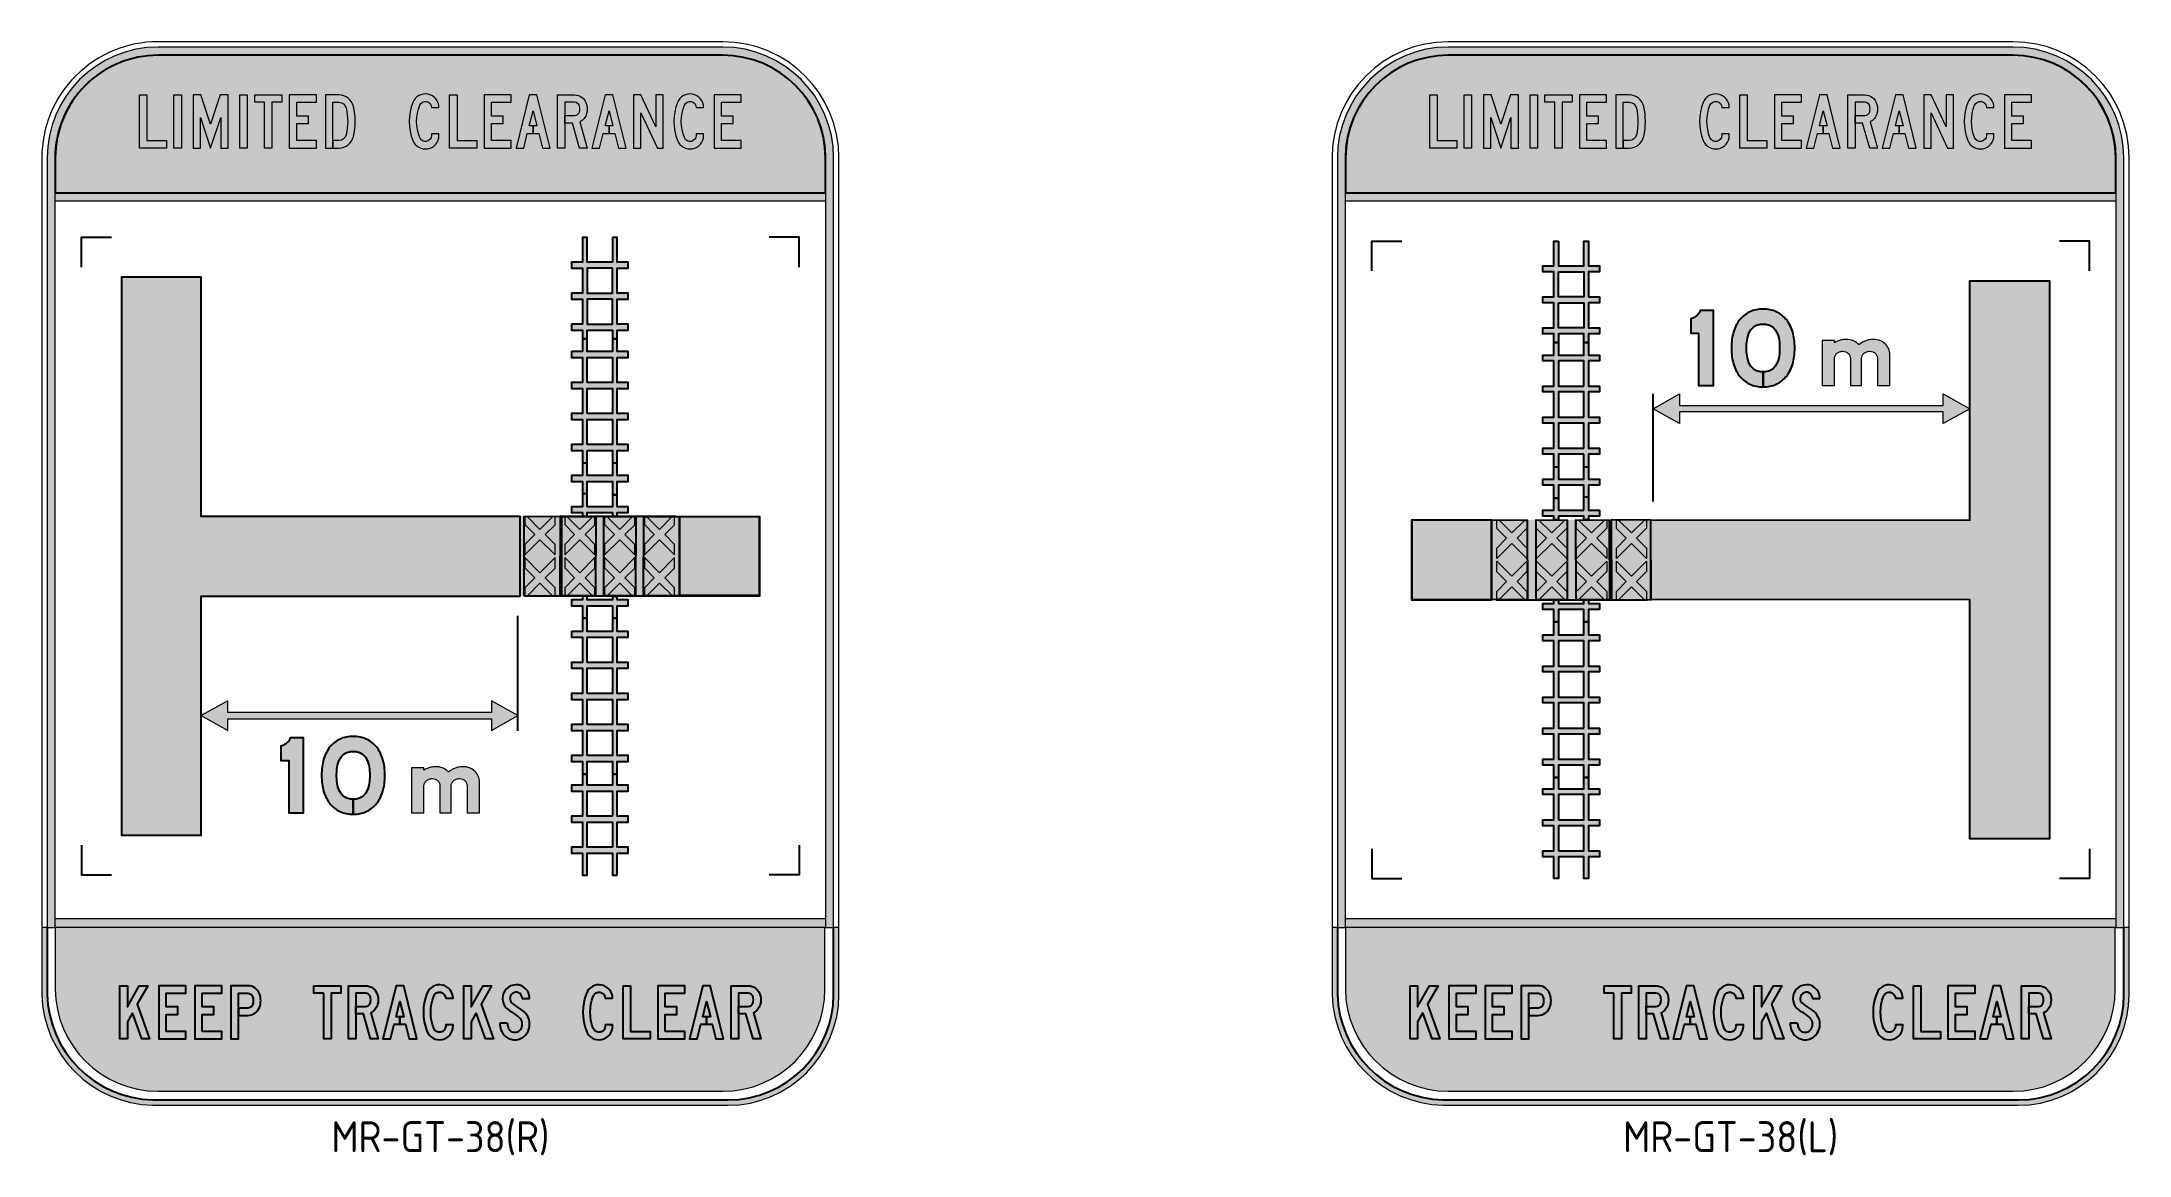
# Model space of a CAD drawing. Header units: millimetres. Extents: x 1 to 237, y 48 to 174.
import ezdxf

# ---------------------------------------------------------------- set-up
doc = ezdxf.new("R2010")
doc.units = ezdxf.units.MM
doc.layers.add('A.S.1743 RED COLOUR', color=7, linetype='Continuous', lineweight=0, true_color=0xaa272f)
doc.layers.add('Yellow PANTONE 108C', color=7, linetype='Continuous', lineweight=0, true_color=0xfedb00)
for name, color, linetype in [('DIM', 1, 'Continuous'), ('GREY', 8, 'Continuous'), ('hatch bdy', 40, 'Continuous'), ('L18', 4, 'Continuous'), ('L35', 3, 'Continuous'), ('RED Standard Colour', 10, 'Continuous'), ('WHITE COLOUR LAYER', 255, 'Continuous')]:
    doc.layers.add(name, color=color, linetype=linetype)
doc.layers.add('GSBWFILL', color=4, linetype='Continuous', lineweight=0)
doc.layers.add('GSDIMS', color=1, linetype='Continuous', lineweight=0)
doc.styles.add('T35', font='isocp2.shx', dxfattribs={"height": 3.5})

msp = doc.modelspace()

# ---------------------------------------------------------------- texts
at = {"layer": 'DIM', "color": 3, "char_height": 3.5, "width": 16.42482756211029, "attachment_point": 2, "style": 'T35'}
for s, insert in [('MR-GT-38(R)', (46.24833036169355, 51.75606983005387)), ('MR-GT-38(L)', (191.9234580500007, 51.75606983005387))]:
    msp.add_mtext(s, dxfattribs=dict(at, insert=insert))

# ---------------------------------------------------------------- blocks, each defined once
blk = doc.blocks.new('*U5')
at = {"layer": 'GSBWFILL', "linetype": 'Continuous'}
h = blk.add_hatch(color=256, dxfattribs=at)
edge = h.paths.add_edge_path()
edge.add_arc((155.7153296264924, 86.99511755650809), 24.5282097319339, 45.82979570204179, 68.0808265539651, ccw=False)
edge.add_arc((156.1420760110528, 87.43440733147503), 23.91576546252982, 23.09284588936748, 45.82979570204162, ccw=False)
edge.add_arc((156.8060842686133, 87.7175328658991), 23.19391573138671, 0, 23.09284588936822, ccw=False)
edge.add_line((180, 87.7175328658991), (180, 0))
edge.add_line((180, 0), (220, 0))
edge.add_line((220, 0), (220, 100.8830320548367))
edge.add_arc((174.0753468275611, 100.8830320548367), 45.92465317243892, 0, 23.93171822373217)
edge.add_arc((170.8242551602883, 99.44019281717675), 49.48153131130478, 23.93171822373218, 46.97501240943499)
edge.add_arc((168.730439071099, 97.19681228199977), 52.55021540077355, 46.97501240943522, 68.8635846861375)
edge.add_arc((167.3745328426901, 93.68953779756492), 56.31046220243508, 68.86358468613724, 90)
edge.add_arc((167.3745328426902, 69.99478146240631), 80.00521853759369, 90.00000000000007, 102.6042796135857)
edge.add_arc((166.6926525247094, 78.0285138763368), 72.0245107674768, 103.4695365311015, 130.8206849945816)
edge.add_arc((82.82425516028854, 99.44019281717684), 49.48153131130451, 41.97494773133589, 46.97501240943517)
edge.add_arc((80.730439071099, 97.19681228199977), 52.55021540077355, 46.97501240943522, 68.8635846861375)
edge.add_arc((79.37453284269009, 93.68953779756492), 56.31046220243508, 68.86358468613724, 90)
edge.add_arc((79.3745328426902, 69.99478146240604), 80.00521853759396, 90.00000000000007, 102.6042796135857)
edge.add_arc((78.6926525247095, 78.02851387633704), 72.0245107674766, 103.4695365311017, 122.4942570075609)
edge.add_line((40, 138.7772487758923), (40, 146))
edge.add_line((40, 146), (0, 146))
edge.add_line((0, 146), (0, 0))
edge.add_line((0, 0), (40, 0))
edge.add_line((40, 0), (40, 87.71753286589909))
edge.add_arc((60.83417894850334, 87.71753286589907), 20.83417894850334, 154.5282720028093, 180, ccw=False)
edge.add_arc((64.03048830144326, 86.19490705822676), 24.37462847220523, 131.0076349936261, 154.5282720028095, ccw=False)
edge.add_arc((66.09710507856306, 83.81817613339862), 27.52419269484104, 109.8073603853083, 131.0076349936262, ccw=False)
edge.add_arc((67.43949500252643, 80.0910470400427), 31.48569518587881, 89.99999999999977, 109.8073603853079, ccw=False)
edge.add_arc((67.43949500252666, 86.30962031839455), 25.26712190752696, 68.08082655396498, 90.00000000000028, ccw=False)
edge.add_arc((67.71532962649229, 86.99511755650809), 24.52820973193397, 45.82979570204162, 68.08082655396481, ccw=False)
edge.add_arc((68.1420760110529, 87.43440733147501), 23.91576546252978, 23.09284588936771, 45.82979570204168, ccw=False)
edge.add_arc((68.80608426861329, 87.7175328658991), 23.19391573138671, 0, 23.09284588936822, ccw=False)
edge.add_line((92, 87.7175328658991), (92, 0))
edge.add_line((92, 0), (128, 0))
edge.add_line((128, 0), (128, 87.71753286589909))
edge.add_arc((148.8341789485033, 87.7175328658992), 20.83417894850334, 154.5282720028097, 180.0000000000003, ccw=False)
edge.add_arc((152.0304883014433, 86.19490705822648), 24.3746284722054, 131.0076349936256, 154.528272002809, ccw=False)
edge.add_arc((154.0971050785631, 83.81817613339872), 27.52419269484096, 109.80736038530841, 131.0076349936264, ccw=False)
edge.add_arc((155.4394950025264, 80.09104704004268), 31.4856951858788, 89.99999999999972, 109.80736038530779, ccw=False)
edge.add_arc((155.4394950025266, 86.30962031839454), 25.26712190752696, 68.08082655396493, 90.00000000000011, ccw=False)
at = {"layer": 'GSBWFILL'}
blk.add_lwpolyline([(164.8716674585635, 109.7502169884754, -0.09739464939670292), (172.8063946356061, 104.5885415981205, -0.0995354279343683), (178.1414826297246, 96.81470296034922, -0.1011039461656411), (180, 87.7175328658991), (180, 0), (220, 0), (220, 100.8830320548367, 0.1048030179721755), (216.0518361595565, 119.5122594239381, 0.1008855307406954), (204.5863575327339, 135.6139731601839, 0.09579836817007242), (187.6795049501371, 146.2116879931507, 0.09248737428302214), (167.3745328426901, 150, 0.05505205982243612), (149.9161032513398, 148.0719114650645, 0.1199117204326835), (119.6106725914451, 132.5337183696518, 0.02182035996796309), (116.5863575327339, 135.6139731601839, 0.09579836817007242), (99.67950495013713, 146.2116879931507, 0.09248737428302214), (79.37453284269009, 150, 0.05505205982243612), (61.91610325133973, 148.0719114650645, 0.08320220139569866), (40, 138.7772487758923), (40, 146), (0, 146), (0, 0), (40, 0), (40, 87.71753286589909, -0.1116012735434615), (42.02513207801013, 96.67759805996153, -0.102989975481698), (48.03684201390564, 104.5885415981205, -0.09276840372104522), (56.77029056251172, 109.7139617844638, -0.08664174293623021), (67.43949500252654, 111.5767422259215, -0.09593311806680128), (76.87166745856348, 109.7502169884755, -0.09739464939670292), (84.80639463560613, 104.5885415981205, -0.0995354279343683), (90.14148262972458, 96.81470296034922, -0.1011039461656411), (92, 87.7175328658991), (92, 0), (128, 0), (128, 87.71753286589909, -0.1116012735434615), (130.0251320780101, 96.67759805996153, -0.102989975481698), (136.0368420139057, 104.5885415981205, -0.09276840372104506), (144.7702905625117, 109.7139617844638, -0.08664174293623021), (155.4394950025265, 111.5767422259215, -0.09593311806680128)], format="xyb", close=True, dxfattribs=at)
blk = doc.blocks.new('*U4')
at = {"layer": 'GSDIMS', "color": 28, "xscale": 0.425, "yscale": 0.425, "zscale": 0.425}
blk.add_blockref('*U5', (0, 0), dxfattribs=at)
blk = doc.blocks.new('*U3')
at = {"layer": 'GSDIMS'}
blk.add_blockref('*U4', (-93.5, 0), dxfattribs=at)
blk = doc.blocks.new('*U8')
at = {"layer": 'GSBWFILL', "linetype": 'Continuous'}
blk.add_hatch(color=256, dxfattribs=at).paths.add_polyline_path([(0, 200), (28, 200), (28, 28), (102, 28), (102, 0), (0, 0)])
at = {"layer": 'GSBWFILL'}
blk.add_lwpolyline([(0, 200), (28, 200), (28, 28), (102, 28), (102, 0), (0, 0)], close=True, dxfattribs=at)
blk = doc.blocks.new('*U9')
at = {"layer": 'GSBWFILL', "linetype": 'Continuous'}
blk.add_hatch(color=256, dxfattribs=at).paths.add_polyline_path([(0, 200), (28, 200), (28, 0), (0, 0)])
at = {"layer": 'GSBWFILL'}
blk.add_lwpolyline([(0, 200), (28, 200), (28, 0), (0, 0)], close=True, dxfattribs=at)
blk = doc.blocks.new('*U10')
at = {"layer": 'GSBWFILL', "linetype": 'Continuous'}
blk.add_hatch(color=256, dxfattribs=at).paths.add_polyline_path([(66, -1.917592551338998e-15), (104, 115.1515151515151), (104, 0), (132, 0), (132, 200), (102.5147901482794, 200), (66, 89.34912076278975), (29.48520985172058, 200), (0, 200), (0, 0), (28, 0), (28, 115.1515151515151)])
at = {"layer": 'GSBWFILL'}
blk.add_lwpolyline([(66, -1.917592551338998e-15), (104, 115.1515151515151), (104, 0), (132, 0), (132, 200), (102.5147901482794, 200), (66, 89.34912076278975), (29.48520985172058, 200), (0, 200), (0, 0), (28, 0), (28, 115.1515151515151)], close=True, dxfattribs=at)
blk = doc.blocks.new('*U11')
at = {"layer": 'GSBWFILL', "linetype": 'Continuous'}
blk.add_hatch(color=256, dxfattribs=at).paths.add_polyline_path([(0, 200), (28, 200), (28, 0), (0, 0)])
at = {"layer": 'GSBWFILL'}
blk.add_lwpolyline([(0, 200), (28, 200), (28, 0), (0, 0)], close=True, dxfattribs=at)
blk = doc.blocks.new('*U12')
at = {"layer": 'GSBWFILL', "linetype": 'Continuous'}
blk.add_hatch(color=256, dxfattribs=at).paths.add_polyline_path([(37, 172), (0, 172), (0, 200), (102, 200), (102, 172), (65, 172), (65, 0), (37, 0)])
at = {"layer": 'GSBWFILL'}
blk.add_lwpolyline([(37, 172), (0, 172), (0, 200), (102, 200), (102, 172), (65, 172), (65, 0), (37, 0)], close=True, dxfattribs=at)
blk = doc.blocks.new('*U13')
at = {"layer": 'GSBWFILL', "linetype": 'Continuous'}
blk.add_hatch(color=256, dxfattribs=at).paths.add_polyline_path([(28, 28), (28, 92), (71.81454086025929, 92), (71.81454086025929, 120), (28, 120), (28, 172), (102, 172), (102, 200), (0, 200), (0, 0), (102, 0), (102, 28)])
at = {"layer": 'GSBWFILL'}
blk.add_lwpolyline([(28, 28), (28, 92), (71.81454086025929, 92), (71.81454086025929, 120), (28, 120), (28, 172), (102, 172), (102, 200), (0, 200), (0, 0), (102, 0), (102, 28)], close=True, dxfattribs=at)
blk = doc.blocks.new('*U14')
at = {"layer": 'GSBWFILL', "linetype": 'Continuous'}
blk.add_hatch(color=256, dxfattribs=at).paths.add_polyline_path([(28, 172), (50.94443627691184, 172, -0.3486821690625636), (78.21476728595061, 150.3505154639175, -0.1148991755247306), (78.21476728595064, 49.64948453608244, -0.3486821690625639), (50.94443627691189, 28), (28.00999999999999, 28), (28.00999999999999, 0), (50.9444362769119, 0, 0.3486821690625636), (105.4850982949895, 43.29896907216494, 0.1148991755247306), (105.4850982949895, 156.701030927835, 0.3486821690625638), (50.94443627691184, 200), (0, 200), (0, 0), (28, 0)])
at = {"layer": 'GSBWFILL'}
blk.add_lwpolyline([(28.00999999999999, 28), (28.00999999999999, 0), (50.94443627691186, 0, 0.3486821690625636), (105.4850982949895, 43.29896907216487, 0.1148991755247307), (105.4850982949895, 156.7010309278351, 0.3486821690625634), (50.94443627691186, 200), (0, 200), (0, 0), (28, 0), (28, 172), (50.94443627691186, 172, -0.3486821690625634), (78.21476728595064, 150.3505154639175, -0.1148991755247307), (78.21476728595064, 49.64948453608236, -0.3486821690625636), (50.94443627691186, 28)], format="xyb", close=True, dxfattribs=at)
blk = doc.blocks.new('*U7')
at = {"layer": 'GSBWFILL', "color": 28, "true_color": 0x0a0a0a, "xscale": 0.3, "yscale": 0.3, "zscale": 0.3}
for name, p in [('*U8', (0, 0)), ('*U9', (39, 0)), ('*U10', (60.59999999999854, 0)), ('*U11', (113.3999999999978, 0)), ('*U12', (130.1999999999971, 0)), ('*U13', (169.1999999999971, 0)), ('*U14', (209.9999999999964, 0))]:
    blk.add_blockref(name, p, dxfattribs=at)
blk = doc.blocks.new('*U16')
at = {"layer": 'GSBWFILL', "linetype": 'Continuous'}
blk.add_hatch(color=256, dxfattribs=at).paths.add_polyline_path([(13.57111597374183, 171.2483588621445, 0.1904761904761906), (13.57111597374178, 28.75164113785565, 0.8275027774491402), (112, 47.50000000000006), (112, 53.00000000000004), (84, 53.00000000000002), (84, 47.50000000000006, -0.8275027774491398), (39.61050328227567, 39.04485776805257, -0.1904761904761906), (39.61050328227569, 160.9551422319475, -0.8275027774491434), (84, 152.5), (112, 152.5, 0.8275027774491418)])
at = {"layer": 'GSBWFILL'}
blk.add_lwpolyline([(84, 47.50000000000003, -0.8275027774491405), (39.61050328227566, 39.04485776805259, -0.1904761904761905), (39.61050328227572, 160.9551422319475, -0.8275027774491404), (84, 152.5), (112, 152.5, 0.8275027774491404), (13.57111597374183, 171.2483588621445, 0.1904761904761905), (13.57111597374177, 28.75164113785567, 0.8275027774491405), (112, 47.50000000000003), (112, 53.00000000000004), (84, 53.00000000000001)], format="xyb", close=True, dxfattribs=at)
blk = doc.blocks.new('*U17')
at = {"layer": 'GSBWFILL', "linetype": 'Continuous'}
blk.add_hatch(color=256, dxfattribs=at).paths.add_polyline_path([(0, 200), (28, 200), (28, 28), (102, 28), (102, 0), (0, 0)])
at = {"layer": 'GSBWFILL'}
blk.add_lwpolyline([(0, 200), (28, 200), (28, 28), (102, 28), (102, 0), (0, 0)], close=True, dxfattribs=at)
blk = doc.blocks.new('*U18')
at = {"layer": 'GSBWFILL', "linetype": 'Continuous'}
blk.add_hatch(color=256, dxfattribs=at).paths.add_polyline_path([(28, 28), (28, 92), (71.81454086025929, 92), (71.81454086025929, 120), (28, 120), (28, 172), (102, 172), (102, 200), (0, 200), (0, 0), (102, 0), (102, 28)])
at = {"layer": 'GSBWFILL'}
blk.add_lwpolyline([(28, 28), (28, 92), (71.81454086025929, 92), (71.81454086025929, 120), (28, 120), (28, 172), (102, 172), (102, 200), (0, 200), (0, 0), (102, 0), (102, 28)], close=True, dxfattribs=at)
blk = doc.blocks.new('*U19')
at = {"layer": 'GSBWFILL', "linetype": 'Continuous'}
blk.add_hatch(color=256, dxfattribs=at).paths.add_polyline_path([(64, 140.5530424827055), (78.38826062067636, 82.99999999999999), (64.00999999999999, 82.99999999999999), (64.01, 55), (85.38826062067636, 55), (99.13826062067635, 0), (128, 0), (78, 200), (50, 200), (0, 0), (28.86173937932358, 0), (42.61173937932364, 55), (64, 54.99999999999999), (64, 83), (49.61173937932364, 83)])
at = {"layer": 'GSBWFILL'}
blk.add_lwpolyline([(64, 83), (49.61173937932364, 83), (64, 140.5530424827055), (78.38826062067636, 83), (64.00999999999999, 83), (64.00999999999999, 55), (85.38826062067636, 55), (99.13826062067636, 0), (128, 0), (78, 200), (50, 200), (0, 0), (28.86173937932358, 0), (42.61173937932364, 55), (64, 55)], close=True, dxfattribs=at)
blk = doc.blocks.new('*U20')
at = {"layer": 'GSBWFILL', "linetype": 'Continuous'}
blk.add_hatch(color=256, dxfattribs=at).paths.add_polyline_path([(0, 0), (28, 0), (28, 172), (64.26932219902316, 172, -0.3448814639906144), (82.71400707028076, 157.5600000000001, -0.1217796334961334), (82.71400707028087, 136.4400000000002, -0.3448814639906173), (64.26932219902321, 122), (28.00999999999999, 122), (28.00999999999999, 94.00000000000003), (56.12346429523939, 94.00000000000003), (82.8871924448021, 0), (112, 0), (84, 98.34205404014348, 0.2276138286676567), (109.8956479331868, 129.7200000000001, 0.1217796334961332), (109.8956479331869, 164.2799999999997, 0.3448814639906164), (64.2693221990232, 200), (0, 200)])
at = {"layer": 'GSBWFILL'}
blk.add_lwpolyline([(64.26932219902318, 122, 0.3448814639906154), (82.71400707028084, 136.44, 0.1217796334961341), (82.71400707028079, 157.56, 0.3448814639906151), (64.26932219902318, 172), (28, 172), (28, 0), (0, 0), (0, 200), (64.26932219902318, 200, -0.3448814639906151), (109.8956479331868, 164.28, -0.1217796334961341), (109.8956479331868, 129.7200000000001, -0.2276138286676568), (84, 98.3420540401435), (112, 0), (82.88719244480211, 0), (56.12346429523939, 94.00000000000003), (28.00999999999999, 94.00000000000003), (28.00999999999999, 122)], format="xyb", close=True, dxfattribs=at)
blk = doc.blocks.new('*U21')
at = {"layer": 'GSBWFILL', "linetype": 'Continuous'}
blk.add_hatch(color=256, dxfattribs=at).paths.add_polyline_path([(64, 140.5530424827055), (78.38826062067636, 82.99999999999999), (64.00999999999999, 82.99999999999999), (64.01, 55), (85.38826062067636, 55), (99.13826062067635, 0), (128, 0), (78, 200), (50, 200), (0, 0), (28.86173937932358, 0), (42.61173937932364, 55), (64, 54.99999999999999), (64, 83), (49.61173937932364, 83)])
at = {"layer": 'GSBWFILL'}
blk.add_lwpolyline([(64, 83), (49.61173937932364, 83), (64, 140.5530424827055), (78.38826062067636, 83), (64.00999999999999, 83), (64.00999999999999, 55), (85.38826062067636, 55), (99.13826062067636, 0), (128, 0), (78, 200), (50, 200), (0, 0), (28.86173937932358, 0), (42.61173937932364, 55), (64, 55)], close=True, dxfattribs=at)
blk = doc.blocks.new('*U22')
at = {"layer": 'GSBWFILL', "linetype": 'Continuous'}
blk.add_hatch(color=256, dxfattribs=at).paths.add_polyline_path([(27.99999999999999, 133), (90, 0), (112, 0), (112, 200), (83.99999999999999, 200), (84, 79.1412182153928), (27.65981601018314, 200), (0, 200), (0, 0), (28, 0)])
at = {"layer": 'GSBWFILL'}
blk.add_lwpolyline([(90, 0), (112, 0), (112, 200), (84, 200), (84, 79.14121821539283), (27.65981601018314, 200), (0, 200), (0, 0), (28, 0), (28, 133)], close=True, dxfattribs=at)
blk = doc.blocks.new('*U23')
at = {"layer": 'GSBWFILL', "linetype": 'Continuous'}
blk.add_hatch(color=256, dxfattribs=at).paths.add_polyline_path([(13.57111597374183, 171.2483588621445, 0.1904761904761906), (13.57111597374178, 28.75164113785565, 0.8275027774491402), (112, 47.50000000000006), (112, 53.00000000000004), (84, 53.00000000000002), (84, 47.50000000000006, -0.8275027774491398), (39.61050328227567, 39.04485776805257, -0.1904761904761906), (39.61050328227569, 160.9551422319475, -0.8275027774491434), (84, 152.5), (112, 152.5, 0.8275027774491418)])
at = {"layer": 'GSBWFILL'}
blk.add_lwpolyline([(84, 47.50000000000003, -0.8275027774491405), (39.61050328227566, 39.04485776805259, -0.1904761904761905), (39.61050328227572, 160.9551422319475, -0.8275027774491404), (84, 152.5), (112, 152.5, 0.8275027774491404), (13.57111597374183, 171.2483588621445, 0.1904761904761905), (13.57111597374177, 28.75164113785567, 0.8275027774491405), (112, 47.50000000000003), (112, 53.00000000000004), (84, 53.00000000000001)], format="xyb", close=True, dxfattribs=at)
blk = doc.blocks.new('*U24')
at = {"layer": 'GSBWFILL', "linetype": 'Continuous'}
blk.add_hatch(color=256, dxfattribs=at).paths.add_polyline_path([(28, 28), (28, 92), (71.81454086025929, 92), (71.81454086025929, 120), (28, 120), (28, 172), (102, 172), (102, 200), (0, 200), (0, 0), (102, 0), (102, 28)])
at = {"layer": 'GSBWFILL'}
blk.add_lwpolyline([(28, 28), (28, 92), (71.81454086025929, 92), (71.81454086025929, 120), (28, 120), (28, 172), (102, 172), (102, 200), (0, 200), (0, 0), (102, 0), (102, 28)], close=True, dxfattribs=at)
blk = doc.blocks.new('*U15')
at = {"layer": 'GSBWFILL', "color": 28, "true_color": 0x0a0a0a, "xscale": 0.3, "yscale": 0.3, "zscale": 0.3}
for name, p in [('*U16', (0, 0)), ('*U17', (45.59999999999945, 0)), ('*U18', (84.59999999999945, 0)), ('*U19', (120.5999999999995, 0)), ('*U20', (167.3999999999987, 0)), ('*U21', (206.3999999999987, 0)), ('*U22', (253.199999999998, 0)), ('*U23', (298.7999999999975, 0)), ('*U24', (344.3999999999969, 0))]:
    blk.add_blockref(name, p, dxfattribs=at)
blk = doc.blocks.new('*U6')
at = {"layer": 'GSBWFILL'}
for name, p in [('*U7', (-339.7999999999975, 0)), ('*U15', (-35.20000000000073, 0))]:
    blk.add_blockref(name, p, dxfattribs=at)
blk = doc.blocks.new('xU257')
at = {"layer": 'WHITE COLOUR LAYER'}
for points in [[(-333.8585094752875, 74.41861407672332), (-342.2585094752876, 74.41861407672332), (-342.2585094752876, 14.41861407672332), (-333.8585094752875, 14.41861407672332), (-333.8585094752875, 33.6186140767233), (-328.111157276149, 43.76978159727986), (-317.5825880218861, 14.41861407672331), (-308.6585094752877, 14.41861407672332), (-322.6482153576405, 53.41861407672332), (-310.7585094752876, 74.41861407672332), (-320.4114062920478, 74.41861407672332), (-333.8585094752875, 50.66788637645544)], [(-290.0585094752864, 22.81861407672318), (-290.0585094752864, 42.01861407672317), (-276.9141472172087, 42.01861407672317), (-276.9141472172087, 50.4186140767232), (-290.0585094752864, 50.4186140767232), (-290.0585094752864, 66.01861407672317), (-267.8585094752866, 66.01861407672317), (-267.8585094752866, 74.4186140767232), (-298.4585094752865, 74.4186140767232), (-298.4585094752865, 14.4186140767232), (-267.8585094752866, 14.4186140767232), (-267.8585094752866, 22.81861407672318)], [(-249.2585094752853, 22.81861407672318), (-249.2585094752853, 42.01861407672317), (-236.1141472172076, 42.01861407672317), (-236.1141472172076, 50.4186140767232), (-249.2585094752853, 50.4186140767232), (-249.2585094752853, 66.01861407672317), (-227.0585094752855, 66.01861407672317), (-227.0585094752855, 74.4186140767232), (-257.6585094752854, 74.4186140767232), (-257.6585094752854, 14.4186140767232), (-227.0585094752855, 14.4186140767232), (-227.0585094752855, 22.81861407672318)], [(-197.8613672014699, 66.01861407672334, -0.3100289792550425), (-192.543539073371, 62.37061407672337, -0.1862436022909782), (-192.543539073371, 52.86661407672331, -0.3100289792550441), (-197.8613672014699, 49.21861407672333), (-208.4555094752843, 49.21861407672333), (-208.4555094752843, 40.81861407672329), (-197.8613672014699, 40.81861407672329, 0.3100289792550419), (-184.706739726699, 49.84261407672315, 0.186243602290981), (-184.706739726699, 65.39461407672344, 0.310028979255042), (-197.8613672014699, 74.41861407672332), (-216.8585094752843, 74.41861407672332), (-216.8585094752843, 14.41861407672332), (-208.4585094752842, 14.41861407672332), (-208.4585094752842, 66.01861407672334)], [(-112.1585094752841, 66.01861407672317), (-123.258509475284, 66.01861407672317), (-123.258509475284, 74.4186140767232), (-92.65850947528406, 74.4186140767232), (-92.65850947528406, 66.01861407672317), (-103.758509475284, 66.01861407672317), (-103.758509475284, 14.4186140767232), (-112.1585094752841, 14.4186140767232)], [(-84.25850947528306, 14.41861407672332), (-75.85850947528297, 14.41861407672332), (-75.85850947528297, 66.01861407672334), (-64.9777128155761, 66.01861407672334, -0.3448814639906147), (-59.44430735419883, 61.68661407672337, -0.1217796334961353), (-59.44430735419884, 55.3506140767233, -0.3448814639906148), (-64.9777128155761, 51.01861407672334), (-75.85550947528304, 51.01861407672334), (-75.85550947528304, 42.6186140767233), (-67.4214701867113, 42.6186140767233), (-59.3923517418425, 14.41861407672332), (-50.65850947528315, 14.41861407672332), (-59.05850947528302, 43.92123028876637, 0.2276138286676584), (-51.28981509532694, 53.3346140767234, 0.1217796334961323), (-51.28981509532694, 63.70261407672324, 0.3448814639906161), (-64.97771281557607, 74.41861407672332), (-84.25850947528306, 74.41861407672332)], [(-26.05850947528211, 56.58452682153495), (-21.74203128907925, 39.31861407672329), (-26.05550947528218, 39.31861407672329), (-26.05550947528218, 30.91861407672332), (-19.64203128907934, 30.91861407672331), (-15.51703128907934, 14.41861407672332), (-6.858509475282062, 14.41861407672331), (-21.85850947528206, 74.41861407672332), (-30.25850947528215, 74.41861407672332), (-45.25850947528215, 14.41861407672331), (-36.5999876614851, 14.41861407672332), (-32.4749876614851, 30.91861407672332), (-26.05850947528211, 30.91861407672332), (-26.05850947528211, 39.31861407672329), (-30.37498766148497, 39.31861407672329)], [(4.412825316839864, 65.79312173536661, 0.1904761904761903), (4.412825316839863, 23.04410641808001, 0.82750277744914), (33.94149052471721, 28.66861407672332), (33.94149052471721, 30.31861407672335), (25.54149052471735, 30.31861407672329), (25.54149052471735, 28.66861407672334, -0.8275027774491394), (12.22464150940005, 26.13207140713909, -0.1904761904761905), (12.22464150940004, 62.70515674630757, -0.8275027774491411), (25.54149052471735, 60.16861407672332), (33.94149052471721, 60.16861407672332, 0.8275027774491411)], [(54.34149052471776, 74.41861407672332), (45.94149052471766, 74.41861407672332), (45.94149052471766, 14.41861407672332), (54.34149052471776, 14.41861407672332), (54.34149052471776, 33.6186140767233), (60.08884272385626, 43.76978159727986), (70.61741197811921, 14.41861407672331), (79.54149052471757, 14.41861407672332), (65.55178464236474, 53.41861407672332), (77.44149052471766, 74.41861407672332), (67.78859370795749, 74.41861407672332), (54.34149052471776, 50.66788637645544)], [(184.4128253168417, 65.79312173536661, 0.1904761904761903), (184.4128253168417, 23.04410641808001, 0.82750277744914), (213.941490524719, 28.66861407672332), (213.941490524719, 30.31861407672335), (205.5414905247192, 30.31861407672329), (205.5414905247192, 28.66861407672334, -0.8275027774491394), (192.2246415094019, 26.13207140713909, -0.1904761904761905), (192.2246415094019, 62.70515674630757, -0.8275027774491411), (205.5414905247192, 60.16861407672332), (213.941490524719, 60.16861407672332, 0.8275027774491411)], [(225.9414905247195, 74.4186140767232), (234.3414905247196, 74.4186140767232), (234.3414905247196, 22.81861407672318), (256.5414905247194, 22.81861407672318), (256.5414905247194, 14.4186140767232), (225.9414905247195, 14.4186140767232)], [(273.3414905247205, 22.81861407672318), (273.3414905247205, 42.01861407672317), (286.4858527827982, 42.01861407672317), (286.4858527827982, 50.4186140767232), (273.3414905247205, 50.4186140767232), (273.3414905247205, 66.01861407672317), (295.5414905247203, 66.01861407672317), (295.5414905247203, 74.4186140767232), (264.9414905247204, 74.4186140767232), (264.9414905247204, 14.4186140767232), (295.5414905247203, 14.4186140767232), (295.5414905247203, 22.81861407672318)], [(320.1414905247213, 56.58452682153495), (324.4579687109242, 39.31861407672329), (320.1444905247213, 39.31861407672329), (320.1444905247213, 30.91861407672332), (326.5579687109241, 30.91861407672331), (330.6829687109241, 14.41861407672332), (339.3414905247214, 14.41861407672331), (324.3414905247214, 74.41861407672332), (315.9414905247213, 74.41861407672332), (300.9414905247213, 14.41861407672331), (309.6000123385184, 14.41861407672332), (313.7250123385184, 30.91861407672332), (320.1414905247213, 30.91861407672332), (320.1414905247213, 39.31861407672329), (315.8250123385185, 39.31861407672329)], [(347.7414905247215, 14.41861407672332), (356.1414905247216, 14.41861407672332), (356.1414905247216, 66.01861407672334), (367.0222871844285, 66.01861407672334, -0.3448814639906147), (372.5556926458057, 61.68661407672337, -0.1217796334961353), (372.5556926458057, 55.3506140767233, -0.3448814639906148), (367.0222871844285, 51.01861407672334), (356.1444905247215, 51.01861407672334), (356.1444905247215, 42.6186140767233), (364.5785298132932, 42.6186140767233), (372.607648258162, 14.41861407672332), (381.3414905247214, 14.41861407672332), (372.9414905247215, 43.92123028876637, 0.2276138286676584), (380.7101849046776, 53.3346140767234, 0.1217796334961323), (380.7101849046776, 63.70261407672324, 0.3448814639906161), (367.0222871844285, 74.41861407672332), (347.7414905247215, 74.41861407672332)]]:
    blk.add_hatch(color=256, dxfattribs=at).paths.add_polyline_path(points)
h = blk.add_hatch(color=256, dxfattribs=at)
edge = h.paths.add_edge_path()
edge.add_ellipse((-89.80016320178129, -243.0047871427959), major_axis=(-0.000141214492434077, 344.7373032223096), ratio=0.9999997560832006, start_angle=325.3909136444338, end_angle=327.10462538884815, ccw=False)
edge.add_ellipse((96.09811370986858, 26.37899969973455), major_axis=(6.652091662209544e-06, 17.43650757557), ratio=0.9999997560831042, start_angle=307.88453943523416, end_angle=325.3909589730145, ccw=False)
edge.add_ellipse((102.0643003755508, 31.02096176960737), major_axis=(1.170912433739543e-06, 9.877194607283052), ratio=0.9999997560832031, start_angle=270.0000067922445, end_angle=307.88452436893357, ccw=False)
edge.add_ellipse((100.3608919486967, 31.02096176960816), major_axis=(-1.272611264048549e-06, 11.58060344962854), ratio=0.9999997560830898, start_angle=260.8628950254252, end_angle=269.99999370367135, ccw=False)
edge.add_ellipse((102.4933132936349, 30.67798682448796), major_axis=(4.196843329699215e-08, 9.420775951049464), ratio=0.9999997560831416, start_angle=227.2967340433791, end_angle=260.86290157700194, ccw=False)
edge.add_ellipse((103.6611804198355, 29.60018652287431), major_axis=(4.637045980946032e-07, 7.831572446150958), ratio=0.9999997560831377, start_angle=180.0000033924617, end_angle=227.2967371806064, ccw=False)
edge.add_ellipse((103.6611804198353, 30.91881773392555), major_axis=(1.036407962353523e-06, 9.150203657202153), ratio=0.9999997560829311, start_angle=161.078960015298, end_angle=180.0000064896716, ccw=False)
edge.add_ellipse((102.6183727925179, 27.87667207805964), major_axis=(-4.040889080522715e-07, 5.934290339093451), ratio=0.9999997560831964, start_angle=139.3132967064176, end_angle=161.0789496241378, ccw=False)
edge.add_ellipse((105.0787122255106, 30.73842474542062), major_axis=(6.087661342847727e-07, 9.708267208084107), ratio=0.9999997560831262, start_angle=109.4306430600183, end_angle=139.3133042006959, ccw=False)
edge.add_ellipse((108.8702619377523, 32.07582567881303), major_axis=(5.352481244335621e-07, 13.7287768131565), ratio=0.9999997560831122, start_angle=90.00110456549481, end_angle=109.430270710071, ccw=False)
edge.add_line((95.14148847581714, 32.07556154651866), (86.74149052471876, 32.07556154651866))
edge.add_ellipse((108.8702619087874, 32.07582567128293), major_axis=(-1.851738922286065e-06, 22.12877678322895), ratio=0.9999997560830339, start_angle=90.00067907673369, end_angle=109.4304045150751)
edge.add_ellipse((105.0787122255106, 30.73842474542062), major_axis=(-6.155751671775347e-07, 18.10826720808454), ratio=0.9999997560831058, start_angle=109.4306375195114, end_angle=139.3132986601874)
edge.add_ellipse((102.6183727925179, 27.87667207805953), major_axis=(-2.987381532154082e-06, 14.33429033909334), ratio=0.9999997560832123, start_angle=139.3132886670088, end_angle=161.0789415847266)
edge.add_ellipse((103.6611804198353, 30.91881773392561), major_axis=(-1.658965511313553e-07, 17.5502036572023), ratio=0.999999756083098, start_angle=161.0789529840302, end_angle=179.9999994584016)
edge.add_ellipse((103.6611804198355, 29.60018652287431), major_axis=(3.633154336474018e-07, 16.231572446151), ratio=0.9999997560831246, start_angle=180.0000012824663, end_angle=227.2967350706103)
edge.add_ellipse((102.4933132936367, 30.67798682448711), major_axis=(-3.261970941628492e-06, 17.82077595104589), ratio=0.9999997560831922, start_angle=227.2967233005352, end_angle=260.8628908341615)
edge.add_ellipse((100.3608919487024, 31.02096176960771), major_axis=(-6.529054334874547e-06, 19.98060344959749), ratio=0.9999997560843303, start_angle=260.8628825992254, end_angle=269.9999812774826)
edge.add_ellipse((102.0643003755508, 31.02096176960737), major_axis=(-3.734099974945906e-07, 18.2771946072841), ratio=0.9999997560831209, start_angle=269.9999988294259, end_angle=307.8845164061107)
edge.add_ellipse((96.09811370986836, 26.37899969973449), major_axis=(-5.342453821293152e-06, 25.83650757557342), ratio=0.9999997560831375, start_angle=-52.11549427089231, end_angle=-34.60907473311667)
edge.add_ellipse((-89.80016320178106, -243.0047871427942), major_axis=(3.918966688565106e-06, 353.1373032223103), ratio=0.9999997560831341, start_angle=-34.60906224969317, end_angle=-32.89535050527851)
edge.add_ellipse((107.7354370576993, 62.39316636821007), major_axis=(-1.182772038948497e-05, 10.57720351891233), ratio=0.9999997560832363, start_angle=133.0175353010033, end_angle=147.1045847891551, ccw=False)
edge.add_ellipse((105.182872102285, 60.01139416481516), major_axis=(1.595739218391298e-07, 7.086010333342606), ratio=0.9999997560831323, start_angle=90.00000129027569, end_angle=133.0176006609939, ccw=False)
edge.add_ellipse((105.1540742467521, 60.01138868952484), major_axis=(1.515003574093909e-07, 7.057212470787623), ratio=0.9999997560831133, start_angle=359.9998818269548, end_angle=449.9999567774525, ccw=False)
edge.add_ellipse((105.1540889244782, 60.53792025443306), major_axis=(-3.841668517584085e-07, 6.53068090586409), ratio=0.9999997560831704, start_angle=318.67846814809025, end_angle=359.9999963722307, ccw=False)
edge.add_ellipse((104.6551106640936, 59.97037530703676), major_axis=(-6.283418625597883e-07, 7.286383686798736), ratio=0.9999997560831042, start_angle=269.9999950590952, end_angle=318.6784665776032, ccw=False)
edge.add_line((111.9414925736203, 59.97037530703676), (120.3414905247184, 59.97037530703676))
edge.add_ellipse((104.6551106640936, 59.97037530703676), major_axis=(4.962394877465376e-07, 15.68638368679838), ratio=0.9999997560831337, start_angle=-89.99999818744575, end_angle=-41.32152666893488)
edge.add_ellipse((105.1540889244782, 60.53792025443306), major_axis=(-3.071549122186359e-07, 14.93068090586405), ratio=0.999999756083148, start_angle=-41.32152966018196, end_angle=-1.436039293008929e-06)
edge.add_ellipse((105.1540687714632, 60.01139416481521), major_axis=(-4.825792564521863e-09, 15.45720699549512), ratio=0.9999997560831264, start_angle=-7.496838461612788e-05, end_angle=89.99999998211206)
edge.add_ellipse((105.1828721022839, 60.0113941648147), major_axis=(1.899286810749019e-07, 15.48601033334143), ratio=0.9999997560831249, start_angle=90.00000070270391, end_angle=133.0176000734255)
edge.add_ellipse((107.7354370576995, 62.39316636821002), major_axis=(-4.325502566862078e-06, 18.97720351891704), ratio=0.9999997560831535, start_angle=133.0175863112055, end_angle=147.1046357993634)
for p, q in [((111.9414925736203, 59.97037530703676), (120.3414905247184, 59.97037530703676)), ((95.14148847581714, 32.07556154651866), (86.74149052471876, 32.07556154651866))]:
    blk.add_line(p, q, dxfattribs=at)
for points in [[(-328.111157276149, 43.76978159727986), (-333.8585094752875, 33.6186140767233), (-333.8585094752875, 14.41861407672332), (-342.2585094752876, 14.41861407672332), (-342.2585094752876, 74.41861407672332), (-333.8585094752875, 74.41861407672332), (-333.8585094752875, 50.66788637645544), (-320.4114062920478, 74.41861407672332), (-310.7585094752876, 74.41861407672332), (-322.6482153576405, 53.41861407672332), (-308.6585094752877, 14.41861407672332), (-317.5825880218861, 14.41861407672332)], [(-290.0585094752864, 22.81861407672329), (-290.0585094752864, 42.01861407672334), (-276.9141472172087, 42.01861407672334), (-276.9141472172087, 50.41861407672332), (-290.0585094752864, 50.41861407672332), (-290.0585094752864, 66.01861407672334), (-267.8585094752866, 66.01861407672334), (-267.8585094752866, 74.41861407672332), (-298.4585094752865, 74.41861407672332), (-298.4585094752865, 14.41861407672332), (-267.8585094752866, 14.41861407672332), (-267.8585094752866, 22.81861407672329)], [(-249.2585094752853, 22.81861407672329), (-249.2585094752853, 42.01861407672334), (-236.1141472172076, 42.01861407672334), (-236.1141472172076, 50.41861407672332), (-249.2585094752853, 50.41861407672332), (-249.2585094752853, 66.01861407672334), (-227.0585094752855, 66.01861407672334), (-227.0585094752855, 74.41861407672332), (-257.6585094752854, 74.41861407672332), (-257.6585094752854, 14.41861407672332), (-227.0585094752855, 14.41861407672332), (-227.0585094752855, 22.81861407672329)], [(-112.1585094752841, 66.01861407672334), (-123.258509475284, 66.01861407672334), (-123.258509475284, 74.41861407672332), (-92.65850947528406, 74.41861407672332), (-92.65850947528406, 66.01861407672334), (-103.758509475284, 66.01861407672334), (-103.758509475284, 14.41861407672332), (-112.1585094752841, 14.41861407672332)], [(-26.05850947528211, 39.31861407672329), (-30.37498766148497, 39.31861407672329), (-26.05850947528211, 56.58452682153495), (-21.74203128907925, 39.31861407672329), (-26.05550947528218, 39.31861407672329), (-26.05550947528218, 30.91861407672332), (-19.64203128907934, 30.91861407672332), (-15.51703128907934, 14.41861407672332), (-6.858509475282062, 14.41861407672332), (-21.85850947528206, 74.41861407672332), (-30.25850947528215, 74.41861407672332), (-45.25850947528215, 14.41861407672332), (-36.5999876614851, 14.41861407672332), (-32.4749876614851, 30.91861407672332), (-26.05850947528211, 30.91861407672332)], [(60.08884272385626, 43.76978159727986), (54.34149052471776, 33.6186140767233), (54.34149052471776, 14.41861407672332), (45.94149052471766, 14.41861407672332), (45.94149052471766, 74.41861407672332), (54.34149052471776, 74.41861407672332), (54.34149052471776, 50.66788637645544), (67.78859370795749, 74.41861407672332), (77.44149052471766, 74.41861407672332), (65.55178464236474, 53.41861407672332), (79.54149052471757, 14.41861407672332), (70.61741197811921, 14.41861407672332)], [(225.9414905247195, 74.41861407672332), (234.3414905247196, 74.41861407672332), (234.3414905247196, 22.81861407672329), (256.5414905247194, 22.81861407672329), (256.5414905247194, 14.41861407672332), (225.9414905247195, 14.41861407672332)], [(273.3414905247205, 22.81861407672329), (273.3414905247205, 42.01861407672334), (286.4858527827982, 42.01861407672334), (286.4858527827982, 50.41861407672332), (273.3414905247205, 50.41861407672332), (273.3414905247205, 66.01861407672334), (295.5414905247203, 66.01861407672334), (295.5414905247203, 74.41861407672332), (264.9414905247204, 74.41861407672332), (264.9414905247204, 14.41861407672332), (295.5414905247203, 14.41861407672332), (295.5414905247203, 22.81861407672329)], [(320.1414905247213, 39.31861407672329), (315.8250123385185, 39.31861407672329), (320.1414905247213, 56.58452682153495), (324.4579687109242, 39.31861407672329), (320.1444905247213, 39.31861407672329), (320.1444905247213, 30.91861407672332), (326.5579687109241, 30.91861407672332), (330.6829687109241, 14.41861407672332), (339.3414905247214, 14.41861407672332), (324.3414905247214, 74.41861407672332), (315.9414905247213, 74.41861407672332), (300.9414905247213, 14.41861407672332), (309.6000123385184, 14.41861407672332), (313.7250123385184, 30.91861407672332), (320.1414905247213, 30.91861407672332)]]:
    blk.add_lwpolyline(points, close=True, dxfattribs=at)
for points in [[(-197.8613672014699, 49.21861407672333), (-208.4555094752843, 49.21861407672333), (-208.4555094752843, 40.81861407672329), (-197.8613672014699, 40.81861407672329, 0.3100289792550437), (-184.706739726699, 49.84261407672329, 0.1862436022909776), (-184.706739726699, 65.39461407672331, 0.3100289792550436), (-197.8613672014699, 74.41861407672332), (-216.8585094752843, 74.41861407672332), (-216.8585094752843, 14.41861407672332), (-208.4585094752842, 14.41861407672332), (-208.4585094752842, 66.01861407672334), (-197.8613672014699, 66.01861407672334, -0.3100289792550436), (-192.543539073371, 62.37061407672331, -0.1862436022909774), (-192.543539073371, 52.86661407672329, -0.3100289792550437)], [(-64.97771281557607, 51.01861407672334, 0.3448814639906154), (-59.44430735419883, 55.35061407672333, 0.1217796334961341), (-59.44430735419883, 61.68661407672334, 0.3448814639906151), (-64.97771281557607, 66.01861407672334), (-75.85850947528297, 66.01861407672334), (-75.85850947528297, 14.41861407672332), (-84.25850947528306, 14.41861407672332), (-84.25850947528306, 74.41861407672332), (-64.97771281557607, 74.41861407672332, -0.3448814639906151), (-51.28981509532696, 63.70261407672331, -0.1217796334961341), (-51.28981509532696, 53.33461407672331, -0.2276138286676568), (-59.05850947528302, 43.92123028876637), (-50.65850947528315, 14.41861407672332), (-59.3923517418425, 14.41861407672332), (-67.4214701867113, 42.6186140767233), (-75.85550947528304, 42.6186140767233), (-75.85550947528304, 51.01861407672334)], [(25.54149052471735, 28.66861407672332, -0.8275027774491405), (12.22464150940004, 26.13207140713911, -0.1904761904761905), (12.22464150940004, 62.70515674630758, -0.8275027774491404), (25.54149052471735, 60.16861407672332), (33.94149052471721, 60.16861407672332, 0.8275027774491404), (4.412825316839871, 65.79312173536664, 0.1904761904761905), (4.412825316839871, 23.04410641807999, 0.8275027774491405), (33.94149052471721, 28.66861407672332), (33.94149052471721, 30.31861407672335), (25.54149052471735, 30.31861407672329)], [(205.5414905247192, 28.66861407672332, -0.8275027774491405), (192.2246415094019, 26.13207140713911, -0.1904761904761905), (192.2246415094019, 62.70515674630758, -0.8275027774491404), (205.5414905247192, 60.16861407672332), (213.941490524719, 60.16861407672332, 0.8275027774491404), (184.4128253168417, 65.79312173536664, 0.1904761904761905), (184.4128253168417, 23.04410641807999, 0.8275027774491405), (213.941490524719, 28.66861407672332), (213.941490524719, 30.31861407672335), (205.5414905247192, 30.31861407672329)], [(367.0222871844285, 51.01861407672334, 0.3448814639906154), (372.5556926458057, 55.35061407672333, 0.1217796334961341), (372.5556926458057, 61.68661407672334, 0.3448814639906151), (367.0222871844285, 66.01861407672334), (356.1414905247216, 66.01861407672334), (356.1414905247216, 14.41861407672332), (347.7414905247215, 14.41861407672332), (347.7414905247215, 74.41861407672332), (367.0222871844285, 74.41861407672332, -0.3448814639906151), (380.7101849046776, 63.70261407672331, -0.1217796334961341), (380.7101849046776, 53.33461407672331, -0.2276138286676568), (372.9414905247215, 43.92123028876637), (381.3414905247214, 14.41861407672332), (372.607648258162, 14.41861407672332), (364.5785298132932, 42.6186140767233), (356.1444905247215, 42.6186140767233), (356.1444905247215, 51.01861407672334)]]:
    blk.add_lwpolyline(points, format="xyb", close=True, dxfattribs=at)
for centre, major_axis, ratio, start_param, end_param in [((105.1540687714632, 60.01139416481521), (-4.825792564521863e-09, 15.45720699549512), 0.9999997560831264, -1.308445146452897e-06, 1.570796326482693), ((105.1540889244782, 60.53792025443306), (-3.071549122186359e-07, 14.93068090586405), 0.999999756083148, -0.7211967445306688, -2.506361385101741e-08), ((104.6551106640936, 59.97037530703676), (4.962394877465359e-07, 15.68638368679835), 0.9999997560831337, -1.570796295159857, -0.7211966923235585), ((105.1828721022839, 60.0113941648147), (1.899286810749018e-07, 15.48601033334143), 0.9999997560831249, 1.570796339059394, 2.321595084382325), ((107.7354370576995, 62.39316636821002), (-4.325502566862078e-06, 18.97720351891703), 0.9999997560831535, 2.321594844186274, 2.567460239646011), ((105.1540742467521, 60.01138868952484), (1.488579093893573e-07, 7.057212470787619), 0.9999997560831135, -2.062883158071571e-06, 1.5707955720447), ((105.182872102285, 60.01139416481516), (1.614187070627035e-07, 7.086010333342606), 0.9999997560831323, 1.570796349574797, 2.32159509489767), ((107.7354370576993, 62.39316636821007), (-1.171795366387323e-05, 10.57720351891243), 0.999999756083236, 2.321593964267963, 2.567459359727596), ((-89.80016320178106, -243.0047871427942), (5.901502751877566e-06, 353.13730322231), 0.9999997560831329, -0.6040420816707557, -0.5741321693006245), ((105.1540889244782, 60.53792025443306), (-3.825413212995263e-07, 6.530680905864063), 0.9999997560831699, -0.721196782534629, -6.30676111335049e-08), ((104.6551106640936, 59.97037530703676), (-6.318560787933426e-07, 7.286383686798716), 0.9999997560831042, 4.712388893667334, 5.561988496503583), ((96.09811370986836, 26.37899969973449), (-5.342453821293152e-06, 25.83650757557342), 0.9999997560831375, -0.9095869663313124, -0.6040423051616637), ((108.8702619087874, 32.07582567128293), (-1.851021750449063e-06, 22.1287767832289), 0.9999997560830339, 1.57080817895218, 1.909920860609738), ((105.0787122255106, 30.73842474542062), (-6.155751671775347e-07, 18.10826720808454), 0.9999997560831058, 1.909924927271914, 2.431475753434475), ((108.8702619377523, 32.07582567881303), (5.627041614727174e-07, 13.72877681315646), 0.9999997560831144, 1.570815607099473, 1.90991852723934), ((105.0787122255106, 30.73842474542062), (6.07379422752191e-07, 9.708267208084084), 0.999999756083126, 1.909925023829164, 2.431475849991752), ((-89.80016320178129, -243.0047871427959), (5.714698347820745e-06, 344.7373032223128), 0.9999997560831216, -0.6040420818054315, -0.5741321694353003), ((103.6611804198355, 29.60018652287431), (4.595520187919681e-07, 7.831572446150956), 0.9999997560831375, 3.141592712269184, 3.967076442311559), ((96.09811370986858, 26.37899969973455), (6.620713867946002e-06, 17.43650757557001), 0.9999997560831042, -0.9095863798479733, -0.6040417186782423), ((102.4933132936349, 30.67798682448796), (-4.537128297654648e-07, 9.42077595104923), 0.9999997560831616, 3.967076335471083, 4.552916476208842), ((102.0643003755508, 31.02096176960737), (1.166657663515457e-06, 9.877194607283057), 0.9999997560832027, -1.570796208678627, -0.9095866414357453), ((100.3608919486967, 31.02096176960816), (-1.247483686102489e-06, 11.58060344962871), 0.9999997560830747, 4.552916416647806, 4.712388872662821), ((102.4933132936367, 30.67798682448711), (-2.791863247510185e-06, 17.82077595104618), 0.9999997560831819, 3.967076226968612, 4.552916367706406), ((102.0643003755508, 31.02096176960737), (-3.734099974945906e-07, 18.2771946072841), 0.9999997560831209, 4.712388959954317, 5.37359852719713), ((100.3608919487024, 31.02096176960771), (-6.529054334874547e-06, 19.98060344959749), 0.9999997560843303, 4.552916197599906, 4.712388653615116), ((102.6183727925179, 27.87667207805953), (-2.98738153215408e-06, 14.33429033909333), 0.9999997560832123, 2.431475579020606, 2.811357886281092), ((103.6611804198353, 30.91881773392561), (-1.658965511313553e-07, 17.5502036572023), 0.999999756083098, 2.811358085236471, 3.141592644137118), ((102.6183727925179, 27.87667207805964), (-4.200818742604093e-07, 5.934290339093453), 0.9999997560831972, 2.431475716639751, 2.811358023900278), ((103.6611804198353, 30.91881773392555), (1.035036448453519e-06, 9.150203657202153), 0.9999997560829311, 2.811358207805356, 3.14159276670604), ((103.6611804198355, 29.60018652287431), (3.633154336474018e-07, 16.231572446151), 0.9999997560831246, 3.141592675973054, 3.967076406015416)]:
    blk.add_ellipse(centre, major_axis=major_axis, ratio=ratio, start_param=start_param, end_param=end_param, dxfattribs=at)

# ---------------------------------------------------------------- hatches: boundary and pattern name
h = msp.add_hatch(color=256)
h.dxf.hatch_style = 1
h.paths.add_polyline_path([(55.24879853485889, 111.0489434765833), (55.24697326013195, 120.0489475776277), (19.24788333696855, 120.0390736534143), (19.24788333696855, 147.0623145023672), (10.24788589749536, 147.0623251577404), (10.24788589749536, 84.06231983005381), (19.24790957940362, 84.06231983005381), (19.24790957940362, 111.0390789811008), (63.86072672349949, 111.0489434866305)])
h = msp.add_hatch(color=256)
h.dxf.hatch_style = 1
h.paths.add_polyline_path([(182.9221009484391, 110.658329511957), (182.923926223166, 119.6583336130015), (218.9230161463294, 119.6203236534143), (218.9230161463294, 146.6435645023672), (227.9230135858026, 146.6435751577404), (227.9230135858026, 83.64356983005382), (218.9229899038943, 83.64356983005382), (218.9229899038943, 110.6203289811008)])
h = msp.add_hatch(color=256)
h.dxf.hatch_style = 1
h.paths.add_polyline_path([(73.24788589749542, 111.1011820747118), (73.24788589749542, 120.0511820747119), (82.27288589749543, 120.0498198300539), (82.27288589749543, 111.0998198300538)])
h = msp.add_hatch(color=256)
h.dxf.hatch_style = 1
h.paths.add_polyline_path([(164.9230135858026, 110.6567509523828), (164.9230135858026, 119.6067509523829), (155.8980135858025, 119.6053887077249), (155.8980135858025, 110.6553887077249)])
at = {"layer": 'GREY'}
h = msp.add_hatch(color=256, dxfattribs=at)
h.dxf.hatch_style = 1
edge = h.paths.add_edge_path()
edge.add_arc((187.0785830130035, 143.8445667557168), 1.519376870570031, 299.6709396850625, 316.0834582429112, ccw=False)
edge.add_arc((187.0785830130035, 143.8445667557168), 1.519376870570017, 283.2584211272132, 299.6709396850616, ccw=False)
edge.add_line((187.4270421497266, 142.365688023414), (187.4270421497266, 140.7454912774345))
edge.add_line((187.4270421497266, 140.7454912774346), (188.3013278640123, 140.7454912774346))
edge.add_line((188.3013278640123, 140.7454912774346), (188.3013278640123, 134.8123198300538))
edge.add_line((188.3013278640123, 134.8123198300538), (189.9770421497266, 134.8123198300538))
edge.add_line((189.9770421497266, 134.8123198300538), (189.9770421497266, 143.3123198300538))
edge.add_line((189.9770421497266, 143.3123198300538), (188.5016850068695, 143.3123198300538))
edge.add_arc((187.0785830130035, 143.8445667557168), 1.519376870570015, 327.78871098723874, 339.49396373156594, ccw=False)
edge.add_arc((187.0785830130035, 143.8445667557168), 1.519376870569999, 316.0834582429111, 327.7887109872383, ccw=False)
edge = h.paths.add_edge_path()
edge.add_arc((195.5263735084998, 140.0358002016683), 1.799857018958503, 22.091510863094925, 48.49814864830921, ccw=False)
edge.add_arc((193.9727839162324, 139.4078792518933), 3.475542609573574, 4.92262258706802, 22.05090584300268, ccw=False)
edge.add_arc((187.8230863633746, 139.0623198300538), 9.633955786352013, 0, 3.8316918664253876, ccw=False)
edge.add_arc((187.8230863633737, 139.0623198300538), 9.6339557863529, -3.831691866425274, 2.8421709430404007e-13, ccw=False)
edge.add_arc((193.9727839162324, 138.7167604082143), 3.475542609573562, 337.9490941569974, 355.0773774129321, ccw=False)
edge.add_arc((195.5263735084998, 138.0888394584393), 1.799857018958531, 311.50185135169176, 337.9084891369062, ccw=False)
edge.add_arc((195.725203707246, 137.9161943633417), 1.539190383018976, 281.00470586298593, 310.217178664081, ccw=False)
edge.add_arc((195.5870421497266, 138.6198859907067), 2.256316160652936, 270.0107922404059, 281.03755359931654, ccw=False)
edge.add_line((195.5874671497266, 136.3635698700803), (195.5874671497266, 134.6635698525566))
edge.add_arc((195.5870421497266, 138.6769561928669), 4.013386362813096, 270.0060673715757, 281.3172354732268)
edge.add_arc((195.7518648467131, 137.8421374553982), 3.162455896101854, 281.3572377036304, 307.7850657990328)
edge.add_arc((195.5677234893799, 138.0155474510707), 3.41255406561158, 308.4445991178195, 333.2734778273913)
edge.add_arc((194.1624675693238, 138.7081223612135), 4.979168574156657, 333.4277508140875, 352.8524781260455)
edge.add_arc((190.3668832330057, 139.0623198300538), 8.790158916720888, 353.6400195440218, 360)
edge.add_arc((190.3668832330058, 139.0623198300538), 8.790158916720848, 0, 6.359980455978274)
edge.add_arc((194.1624675693238, 139.416517298894), 4.979168574156656, 7.147521873954488, 26.5722491859125)
edge.add_arc((195.5677234893799, 140.1090922090369), 3.412554065611563, 26.72652217260831, 51.55540088218018)
edge.add_arc((195.7518648467131, 140.2825022047093), 3.162455896101867, 52.21493420096694, 78.64276229636937)
edge.add_arc((195.5870421497266, 139.4476834672407), 4.013386362813104, 78.68276452677398, 90.00000000000057)
edge.add_arc((195.5870421497266, 139.4476834672408), 4.013386362812998, 89.99999999999959, 101.3172354732262)
edge.add_arc((195.4222194527402, 140.2825022047093), 3.162455896101866, 101.3572377036306, 127.7850657990331)
edge.add_arc((195.6063608100734, 140.1090922090369), 3.412554065611558, 128.4445991178198, 153.2734778273917)
edge.add_arc((197.0116167301294, 139.416517298894), 4.979168574156657, 153.4277508140875, 172.8524781260455)
edge.add_arc((200.8072010664474, 139.0623198300538), 8.790158916720854, 173.6400195440217, 180)
edge.add_arc((200.8072010664474, 139.0623198300538), 8.7901589167208, 180, 186.3599804559783)
edge.add_arc((197.0116167301294, 138.7081223612135), 4.979168574156689, 187.1475218739543, 206.5722491859123)
edge.add_arc((195.6063608100734, 138.0155474510706), 3.412554065611572, 206.7265221726086, 231.5554008821804)
edge.add_arc((195.4222194527402, 137.8421374553983), 3.16245589610187, 232.2149342009674, 258.6427622963698)
edge.add_arc((195.5870421497266, 138.6769561928668), 4.013386362812969, 258.682764526773, 269.9999999999996)
edge.add_line((195.5870421497266, 134.6635698300538), (195.5870421497266, 136.3635698300538))
edge.add_arc((195.5870421497266, 138.6198859907067), 2.256316160652964, 258.9624464006836, 270, ccw=False)
edge.add_arc((195.4488805922072, 137.9161943633417), 1.539190383018975, 229.782821335919, 258.99529413701407, ccw=False)
edge.add_arc((195.6477107909534, 138.0888394584393), 1.799857018958509, 202.091510863094, 228.4981486483085, ccw=False)
edge.add_arc((197.2013003832208, 138.7167604082143), 3.475542609573576, 184.9226225870683, 202.050905843003, ccw=False)
edge.add_arc((203.3509979360786, 139.0623198300537), 9.633955786351951, 180, 183.8316918664254, ccw=False)
edge.add_arc((203.3509979360797, 139.0623198300538), 9.633955786353106, 176.1683081335748, 180.0000000000002, ccw=False)
edge.add_arc((197.2013003832208, 139.4078792518933), 3.475542609573574, 157.9490941569969, 175.0773774129317, ccw=False)
edge.add_arc((195.6477107909534, 140.0358002016683), 1.799857018958486, 131.5018513516911, 157.9084891369056, ccw=False)
edge.add_arc((195.4488805922073, 140.2084452967658), 1.539190383018994, 101.00470586298718, 130.2171786640824, ccw=False)
edge.add_arc((195.5870421497266, 139.5047536694008), 2.256316160652944, 89.9999999999988, 101.03755359931512, ccw=False)
edge.add_arc((195.5870421497266, 139.5047536694008), 2.256316160652945, 78.96244640068488, 90.0000000000012, ccw=False)
edge.add_arc((195.725203707246, 140.2084452967658), 1.539190383018992, 49.782821335917674, 78.9952941370127, ccw=False)
h = msp.add_hatch(color=256, dxfattribs=at)
h.dxf.hatch_style = 1
h.paths.add_polyline_path([(55.23538771566923, 111.0435658103868), (55.26038771566923, 120.0363952615208), (59.78092339307041, 120.0609300831715), (59.75592339307041, 111.0681006320375)])
h.paths.add_polyline_path([(59.20158280070919, 115.3917233424939), (57.50158280070919, 113.6917233424939), (55.7930959011459, 115.4002102420572), (55.7930959011459, 114.2211709407479), (56.91206315005439, 113.1022036918389), (55.7930959011459, 111.9832364429308), (55.79291089831914, 111.0751825159937), (56.03742399875555, 111.0751825159937), (57.50158280070919, 112.5126840411841), (58.91955647279001, 111.0973226813368), (59.20124307021579, 111.0973226813367), (59.20158280070919, 111.9917233424933), (58.09110245136399, 113.1022036918387), (59.20158280070919, 114.2126840411841)], flags=16)
h.paths.add_polyline_path([(59.20158280070919, 119.1056971416206), (59.20158280070919, 120.0487102420573), (58.96555659983596, 120.0487102420573), (57.50158280070919, 118.5847364429304), (56.0376090015825, 120.0487102420573), (55.7930959011459, 120.0487102420573), (55.7930959011459, 119.1141840411847), (56.91206315005448, 117.9952167922754), (55.7930959011459, 116.8762495433673), (55.7930959011459, 115.6972102420572), (57.50158280070919, 117.4056971416205), (59.20158280070919, 115.7056971416205), (59.20158280070919, 116.8847364429301), (58.09110245136408, 117.9952167922754)], flags=16)
h = msp.add_hatch(color=256, dxfattribs=at)
h.dxf.hatch_style = 1
h.paths.add_polyline_path([(59.7480726603621, 111.0457583094575), (59.7730726603621, 120.0504481767905), (64.24704845492947, 120.0736311655458), (64.22204845492948, 111.0689412982128)])
h.paths.add_polyline_path([(63.69379700634477, 115.3928329304905), (61.99379700634477, 113.6928329304905), (60.28531010678148, 115.4013198300539), (60.28531010678148, 114.2222805287445), (61.40427735568997, 113.1033132798355), (60.28531010678148, 111.9843460309275), (60.28512510395472, 111.0762921039903), (60.52963820439113, 111.0762921039903), (61.99379700634477, 112.5137936291807), (63.4117706784256, 111.0984322693334), (63.69345727585137, 111.0984322693334), (63.69379700634477, 111.9928329304899), (62.58331665699957, 113.1033132798353), (63.69379700634477, 114.2137936291807)], flags=16)
h.paths.add_polyline_path([(63.69379700634477, 119.1068067296172), (63.69379700634477, 120.0498198300539), (63.45777080547155, 120.0498198300539), (61.99379700634477, 118.585846030927), (60.52982320721808, 120.0498198300539), (60.28531010678148, 120.0498198300539), (60.28531010678148, 119.1152936291813), (61.40427735569006, 117.9963263802721), (60.28531010678148, 116.8773591313639), (60.28531010678148, 115.6983198300538), (61.99379700634477, 117.4068067296172), (63.69379700634477, 115.7068067296172), (63.69379700634477, 116.8858460309268), (62.58331665699966, 117.996326380272)], flags=16)
h = msp.add_hatch(color=256, dxfattribs=at)
h.dxf.hatch_style = 1
h.paths.add_polyline_path([(64.2219815725211, 111.0753824924768), (64.24698157252111, 120.0523796473851), (68.7447661458135, 120.0762654048828), (68.7197661458135, 111.0992682499746)])
h.paths.add_polyline_path([(68.19379700634477, 115.3928329304905), (66.49379700634476, 113.6928329304905), (64.78531010678148, 115.4013198300539), (64.78531010678148, 114.2222805287445), (65.90427735568997, 113.1033132798355), (64.78531010678148, 111.9843460309275), (64.78512510395471, 111.0762921039903), (65.02963820439113, 111.0762921039903), (66.49379700634476, 112.5137936291807), (67.9117706784256, 111.0984322693334), (68.19345727585137, 111.0984322693334), (68.19379700634477, 111.9928329304899), (67.08331665699957, 113.1033132798353), (68.19379700634477, 114.2137936291807)], flags=16)
h.paths.add_polyline_path([(68.19379700634477, 119.1068067296172), (68.19379700634477, 120.0498198300539), (67.95777080547155, 120.0498198300539), (66.49379700634476, 118.585846030927), (65.02982320721809, 120.0498198300539), (64.78531010678148, 120.0498198300539), (64.78531010678148, 119.1152936291813), (65.90427735569006, 117.9963263802721), (64.78531010678148, 116.8773591313639), (64.78531010678148, 115.6983198300538), (66.49379700634476, 117.4068067296172), (68.19379700634477, 115.7068067296172), (68.19379700634477, 116.8858460309268), (67.08331665699966, 117.996326380272)], flags=16)
h = msp.add_hatch(color=256, dxfattribs=at)
h.dxf.hatch_style = 1
h.paths.add_polyline_path([(68.71969925683739, 111.0753888855167), (68.7446992568374, 120.0498241989001), (73.26038589749542, 120.074255143436), (73.23538589749542, 111.0998198300526)])
h.paths.add_polyline_path([(72.6935318566077, 120.0232580767779), (72.4296354568955, 120.0222385639541), (70.99334622845004, 118.5858460309259), (69.57758009275736, 120.0023068306293), (69.28519968471106, 120.0011179114347), (69.28485932888675, 119.1152936291801), (70.40382657779533, 117.9963263802709), (69.28485932888675, 116.8773591313628), (69.28485932888675, 115.6983198300526), (70.99334622845004, 117.4068067296161), (72.69334622845004, 115.7068067296161), (72.69334622845004, 116.8858460309256), (71.58286587910493, 117.9963263802708), (72.69334622845004, 119.106806729616)], flags=16)
h.paths.add_polyline_path([(72.69334622845004, 115.3928329304893), (70.99334622845004, 113.6928329304893), (69.28485932888675, 115.4013198300527), (69.28485932888675, 114.2222805287433), (70.40382657779514, 113.1033132798343), (69.28485932888675, 111.9843460309263), (69.28467434807476, 111.0762889538588), (69.55696217438985, 111.0762889538588), (70.99334622845004, 112.5137936291796), (72.40489710629704, 111.0972403925041), (72.6930065199715, 111.098429119202), (72.69334622845004, 111.9928329304888), (71.58286587910474, 113.1033132798342), (72.69334622845004, 114.2137936291795)], flags=16)
h = msp.add_hatch(color=256, dxfattribs=at)
h.dxf.hatch_style = 1
h.paths.add_polyline_path([(169.4954653247557, 110.6637030759693), (169.4704653247558, 119.6381383893527), (164.9105135858025, 119.6625693338886), (164.9355135858025, 110.6881340205052)])
h.paths.add_polyline_path([(165.5216327249854, 119.6115722672304), (165.7855291246976, 119.6105527544067), (167.2218183531431, 118.1741602213784), (168.6375844888358, 119.5906210210818), (168.9299648968821, 119.5894321018873), (168.9303052527064, 118.7036078196326), (167.8113380037978, 117.5846405707234), (168.9303052527064, 116.4656733218153), (168.9303052527064, 115.2866340205052), (167.2218183531431, 116.9951209200686), (165.5218183531431, 115.2951209200686), (165.5218183531431, 116.4741602213781), (166.6322987024882, 117.5846405707233), (165.5218183531431, 118.6951209200685)], flags=16)
h.paths.add_polyline_path([(165.5218183531431, 114.9811471209418), (167.2218183531431, 113.2811471209419), (168.9303052527064, 114.9896340205052), (168.9303052527064, 113.8105947191959), (167.811338003798, 112.6916274702869), (168.9303052527064, 111.5726602213788), (168.9304902335184, 110.6646031443113), (168.6582024072033, 110.6646031443113), (167.2218183531431, 112.1021078196322), (165.8102674752961, 110.6855545829567), (165.5221580616216, 110.6867433096545), (165.5218183531431, 111.5811471209414), (166.6322987024884, 112.6916274702868), (165.5218183531431, 113.8021078196321)], flags=16)
h = msp.add_hatch(color=256, dxfattribs=at)
h.dxf.hatch_style = 1
h.paths.add_polyline_path([(173.993183009072, 110.6636966829294), (173.968183009072, 119.6406938378376), (169.4703984357797, 119.6645795953354), (169.4953984357796, 110.6875824404271)])
h.paths.add_polyline_path([(170.0213675752484, 114.981147120943), (171.7213675752484, 113.281147120943), (173.4298544748117, 114.9896340205064), (173.4298544748117, 113.8105947191971), (172.3108872259032, 112.691627470288), (173.4298544748117, 111.57266022138), (173.4300394776384, 110.6646062944428), (173.185526377202, 110.6646062944428), (171.7213675752484, 112.1021078196332), (170.3033939031675, 110.686746459786), (170.0217073057418, 110.6867464597859), (170.0213675752484, 111.5811471209425), (171.1318479245936, 112.6916274702879), (170.0213675752484, 113.8021078196332)], flags=16)
h.paths.add_polyline_path([(170.0213675752484, 118.6951209200697), (170.0213675752484, 119.6381340205065), (170.2573937761216, 119.6381340205065), (171.7213675752484, 118.1741602213796), (173.1853413743751, 119.6381340205065), (173.4298544748117, 119.6381340205065), (173.4298544748117, 118.7036078196338), (172.3108872259031, 117.5846405707246), (173.4298544748117, 116.4656733218165), (173.4298544748117, 115.2866340205063), (171.7213675752484, 116.9951209200697), (170.0213675752484, 115.2951209200697), (170.0213675752484, 116.4741602213793), (171.1318479245935, 117.5846405707245)], flags=16)
h = msp.add_hatch(color=256, dxfattribs=at)
h.dxf.hatch_style = 1
h.paths.add_polyline_path([(178.467091921231, 110.6340724999101), (178.4420919212311, 119.638762367243), (173.9681161266637, 119.6619453559983), (173.9931161266637, 110.6572554886654)])
h.paths.add_polyline_path([(174.5213675752484, 114.981147120943), (176.2213675752484, 113.281147120943), (177.9298544748117, 114.9896340205064), (177.9298544748117, 113.8105947191971), (176.8108872259032, 112.691627470288), (177.9298544748117, 111.57266022138), (177.9300394776384, 110.6646062944428), (177.685526377202, 110.6646062944428), (176.2213675752484, 112.1021078196332), (174.8033939031675, 110.686746459786), (174.5217073057418, 110.6867464597859), (174.5213675752484, 111.5811471209425), (175.6318479245936, 112.6916274702879), (174.5213675752484, 113.8021078196332)], flags=16)
h.paths.add_polyline_path([(174.5213675752484, 118.6951209200697), (174.5213675752484, 119.6381340205065), (174.7573937761216, 119.6381340205065), (176.2213675752484, 118.1741602213796), (177.6853413743751, 119.6381340205065), (177.9298544748117, 119.6381340205065), (177.9298544748117, 118.7036078196338), (176.8108872259031, 117.5846405707246), (177.9298544748117, 116.4656733218165), (177.9298544748117, 115.2866340205063), (176.2213675752484, 116.9951209200697), (174.5213675752484, 115.2951209200697), (174.5213675752484, 116.4741602213793), (175.6318479245935, 117.5846405707245)], flags=16)
h = msp.add_hatch(color=256, dxfattribs=at)
h.dxf.hatch_style = 1
h.paths.add_polyline_path([(182.9355135858025, 110.6330847282583), (182.9105135858025, 119.6259141793923), (178.4420269828871, 119.6503538616206), (178.4670269828871, 110.6575244104866)])
h.paths.add_polyline_path([(179.0213675752484, 114.981147120943), (180.7213675752484, 113.281147120943), (182.4298544748117, 114.9896340205064), (182.4298544748117, 113.8105947191971), (181.3108872259032, 112.691627470288), (182.4298544748117, 111.57266022138), (182.4300394776384, 110.6646062944428), (182.185526377202, 110.6646062944428), (180.7213675752484, 112.1021078196332), (179.3033939031675, 110.686746459786), (179.0217073057418, 110.6867464597859), (179.0213675752484, 111.5811471209425), (180.1318479245936, 112.6916274702879), (179.0213675752484, 113.8021078196332)], flags=16)
h.paths.add_polyline_path([(179.0213675752484, 118.6951209200697), (179.0213675752484, 119.6381340205065), (179.2573937761216, 119.6381340205065), (180.7213675752484, 118.1741602213796), (182.1853413743751, 119.6381340205065), (182.4298544748117, 119.6381340205065), (182.4298544748117, 118.7036078196338), (181.3108872259031, 117.5846405707246), (182.4298544748117, 116.4656733218165), (182.4298544748117, 115.2866340205063), (180.7213675752484, 116.9951209200697), (179.0213675752484, 115.2951209200697), (179.0213675752484, 116.4741602213793), (180.1318479245935, 117.5846405707245)], flags=16)
h = msp.add_hatch(color=256, dxfattribs=at)
h.dxf.hatch_style = 1
edge = h.paths.add_edge_path()
edge.add_arc((27.89942676077226, 95.59456142803023), 1.519376870570031, 299.6709396850625, 316.0834582429112, ccw=False)
edge.add_arc((27.89942676077226, 95.59456142803023), 1.519376870570017, 283.2584211272132, 299.6709396850616, ccw=False)
edge.add_line((28.24788589749542, 94.11568269572751), (28.24788589749542, 92.49548594974803))
edge.add_line((28.24788589749542, 92.49548594974803), (29.1221716117811, 92.49548594974803))
edge.add_line((29.12217161178107, 92.49548594974803), (29.12217161178107, 86.56231450236726))
edge.add_line((29.12217161178107, 86.56231450236726), (30.79788589749539, 86.56231450236726))
edge.add_line((30.79788589749542, 86.56231450236726), (30.79788589749542, 95.06231450236726))
edge.add_line((30.79788589749542, 95.06231450236726), (29.32252875463826, 95.06231450236726))
edge.add_arc((27.89942676077226, 95.59456142803023), 1.519376870570015, 327.78871098723874, 339.49396373156594, ccw=False)
edge.add_arc((27.89942676077226, 95.59456142803023), 1.519376870569999, 316.0834582429111, 327.7887109872383, ccw=False)
edge = h.paths.add_edge_path()
edge.add_arc((36.3472172562686, 91.78579487398173), 1.799857018958503, 22.091510863094925, 48.49814864830921, ccw=False)
edge.add_arc((34.79362766400123, 91.15787392420677), 3.475542609573574, 4.92262258706802, 22.05090584300268, ccw=False)
edge.add_arc((28.64393011114342, 90.8123145023673), 9.633955786352013, 0, 3.8316918664253876, ccw=False)
edge.add_arc((28.64393011114248, 90.81231450236726), 9.6339557863529, -3.831691866425274, 2.8421709430404007e-13, ccw=False)
edge.add_arc((34.79362766400123, 90.46675508052773), 3.475542609573562, 337.9490941569974, 355.0773774129321, ccw=False)
edge.add_arc((36.3472172562686, 89.83883413075274), 1.799857018958531, 311.50185135169176, 337.9084891369062, ccw=False)
edge.add_arc((36.54604745501484, 89.6661890356552), 1.539190383018976, 281.00470586298593, 310.217178664081, ccw=False)
edge.add_arc((36.40788589749541, 90.36988066302018), 2.256316160652936, 270.0107922404059, 281.03755359931654, ccw=False)
edge.add_line((36.40831089749543, 88.11356454239379), (36.40831089749543, 86.41356452487007))
edge.add_arc((36.40788589749541, 90.42695086518033), 4.013386362813096, 270.0060673715757, 281.3172354732268)
edge.add_arc((36.57270859448186, 89.5921321277117), 3.162455896101854, 281.3572377036304, 307.7850657990328)
edge.add_arc((36.38856723714866, 89.76554212338414), 3.41255406561158, 308.4445991178195, 333.2734778273913)
edge.add_arc((34.98331131709263, 90.458117033527), 4.979168574156657, 333.4277508140875, 352.8524781260455)
edge.add_arc((31.18772698077451, 90.81231450236726), 8.790158916720888, 353.6400195440218, 360)
edge.add_arc((31.18772698077457, 90.81231450236726), 8.790158916720848, 0, 6.359980455978274)
edge.add_arc((34.98331131709263, 91.16651197120746), 4.979168574156656, 7.147521873954488, 26.5722491859125)
edge.add_arc((36.38856723714866, 91.8590868813504), 3.412554065611563, 26.72652217260831, 51.55540088218018)
edge.add_arc((36.57270859448186, 92.03249687702277), 3.162455896101867, 52.21493420096694, 78.64276229636937)
edge.add_arc((36.40788589749541, 91.19767813955413), 4.013386362813104, 78.68276452677398, 90.00000000000057)
edge.add_arc((36.40788589749541, 91.19767813955424), 4.013386362812998, 89.99999999999959, 101.3172354732262)
edge.add_arc((36.24306320050896, 92.03249687702277), 3.162455896101866, 101.3572377036306, 127.7850657990331)
edge.add_arc((36.42720455784215, 91.8590868813504), 3.412554065611558, 128.4445991178198, 153.2734778273917)
edge.add_arc((37.83246047789819, 91.16651197120746), 4.979168574156657, 153.4277508140875, 172.8524781260455)
edge.add_arc((41.62804481421625, 90.81231450236726), 8.790158916720854, 173.6400195440217, 180)
edge.add_arc((41.62804481421617, 90.81231450236726), 8.7901589167208, 180, 186.3599804559783)
edge.add_arc((37.83246047789819, 90.458117033527), 4.979168574156689, 187.1475218739543, 206.5722491859123)
edge.add_arc((36.42720455784215, 89.7655421233841), 3.412554065611572, 206.7265221726086, 231.5554008821804)
edge.add_arc((36.24306320050896, 89.59213212771174), 3.16245589610187, 232.2149342009674, 258.6427622963698)
edge.add_arc((36.40788589749541, 90.42695086518022), 4.013386362812969, 258.682764526773, 269.9999999999996)
edge.add_line((36.40788589749541, 86.41356450236725), (36.40788589749541, 88.11356450236725))
edge.add_arc((36.40788589749541, 90.36988066302021), 2.256316160652964, 258.9624464006836, 270, ccw=False)
edge.add_arc((36.26972433997599, 89.6661890356552), 1.539190383018975, 229.782821335919, 258.99529413701407, ccw=False)
edge.add_arc((36.46855453872222, 89.83883413075274), 1.799857018958509, 202.091510863094, 228.4981486483085, ccw=False)
edge.add_arc((38.0221441309896, 90.46675508052773), 3.475542609573576, 184.9226225870683, 202.050905843003, ccw=False)
edge.add_arc((44.1718416838474, 90.8123145023672), 9.633955786351951, 180, 183.8316918664254, ccw=False)
edge.add_arc((44.17184168384847, 90.81231450236726), 9.633955786353106, 176.1683081335748, 180.0000000000002, ccw=False)
edge.add_arc((38.0221441309896, 91.15787392420673), 3.475542609573574, 157.9490941569969, 175.0773774129317, ccw=False)
edge.add_arc((36.46855453872222, 91.78579487398173), 1.799857018958486, 131.5018513516911, 157.9084891369056, ccw=False)
edge.add_arc((36.26972433997605, 91.95843996907931), 1.539190383018994, 101.00470586298718, 130.2171786640824, ccw=False)
edge.add_arc((36.40788589749534, 91.25474834171429), 2.256316160652944, 89.9999999999988, 101.03755359931512, ccw=False)
edge.add_arc((36.40788589749541, 91.25474834171429), 2.256316160652945, 78.96244640068488, 90.0000000000012, ccw=False)
edge.add_arc((36.54604745501477, 91.95843996907931), 1.539190383018992, 49.782821335917674, 78.9952941370127, ccw=False)
at = {"layer": 'GSBWFILL'}
h = msp.add_hatch(color=256, dxfattribs=at)
h.dxf.hatch_style = 1
edge = h.paths.add_edge_path()
edge.add_line((90.64788589749543, 73.64356983005392), (90.64788589749543, 160.5185698300538))
edge.add_arc((78.12288589749542, 160.5185698300538), 12.525, 0, 90)
edge.add_line((78.12288589749542, 173.0435698300538), (14.37288589749534, 173.0435698300538))
edge.add_arc((14.37288589749534, 160.5185698300538), 12.525, 90, 180)
edge.add_line((1.847885897495337, 160.5185698300538), (1.847885897495371, 73.6435698300539))
edge.add_line((1.847885897495371, 73.64356983005392), (2.747885897495371, 73.64356983005392))
edge.add_line((2.747885897495371, 73.64356983005392), (2.747885897495348, 160.5185698300538))
edge.add_arc((14.37288589749535, 160.5185698300538), 11.625, 90, 180, ccw=False)
edge.add_line((14.37288589749535, 172.1435698300538), (78.12288589749542, 172.1435698300538))
edge.add_arc((78.12288589749542, 160.5185698300538), 11.625, 0, 90, ccw=False)
edge.add_line((89.74788589749542, 160.5185698300538), (89.74788589749538, 73.6435698300539))
edge.add_line((89.74788589749538, 73.64356983005392), (90.64788589749543, 73.64356983005392))
h = msp.add_hatch(color=256, dxfattribs=at)
h.dxf.hatch_style = 1
edge = h.paths.add_edge_path()
edge.add_line((236.3230135858025, 73.64356983005392), (236.3230135858025, 160.5185698300538))
edge.add_arc((223.7980135858026, 160.5185698300538), 12.525, 0, 90)
edge.add_line((223.7980135858026, 173.0435698300538), (160.0480135858025, 173.0435698300538))
edge.add_arc((160.0480135858024, 160.5185698300538), 12.525, 90, 180)
edge.add_line((147.5230135858024, 160.5185698300538), (147.5230135858025, 73.6435698300539))
edge.add_line((147.5230135858025, 73.64356983005392), (148.4230135858025, 73.64356983005392))
edge.add_line((148.4230135858025, 73.64356983005392), (148.4230135858025, 160.5185698300538))
edge.add_arc((160.0480135858025, 160.5185698300538), 11.625, 90, 180, ccw=False)
edge.add_line((160.0480135858025, 172.1435698300538), (223.7980135858026, 172.1435698300538))
edge.add_arc((223.7980135858026, 160.5185698300538), 11.625, 0, 90, ccw=False)
edge.add_line((235.4230135858026, 160.5185698300538), (235.4230135858025, 73.6435698300539))
edge.add_line((235.4230135858025, 73.64356983005392), (236.3230135858025, 73.64356983005392))
h = msp.add_hatch(color=256, dxfattribs=at)
h.dxf.hatch_style = 1
h.paths.add_polyline_path([(2.747885897495371, 156.5435698300538), (89.74788589749546, 156.5435698300538), (89.74788589749546, 155.6435698300538), (2.747885897495371, 155.6435698300538)])
h = msp.add_hatch(color=256, dxfattribs=at)
h.dxf.hatch_style = 1
h.paths.add_polyline_path([(148.4230135858025, 156.5435698300538), (235.4230135858026, 156.5435698300538), (235.4230135858026, 155.6435698300538), (148.4230135858025, 155.6435698300538)])
h = msp.add_hatch(color=256, dxfattribs=at)
h.dxf.hatch_style = 1
h.paths.add_polyline_path([(186.1459615623734, 131.8403141292133), (215.9229899038943, 131.8403141292133), (215.9229899038943, 130.5203141292133), (218.9229899038943, 132.2003141292133), (215.9229899038943, 133.8803141292133), (215.9229899038943, 132.5603141292133), (186.1459615623734, 132.5603141292133), (186.1459615623735, 133.8803141292133), (183.1616534130911, 132.2003141292133), (186.1459615623735, 130.5203141292133)])
h = msp.add_hatch(color=256, dxfattribs=at)
h.dxf.hatch_style = 1
h.paths.add_polyline_path([(22.24790957940355, 97.19069940557729), (52.02493792092446, 97.19069940557729), (52.02493792092442, 95.87069940557727), (55.00924607020679, 97.5506994055773), (52.02493792092442, 99.23069940557728), (52.02493792092446, 97.91069940557729), (22.24790957940355, 97.91069940557729), (22.24790957940358, 99.23069940557728), (19.24790957940361, 97.55069940557732), (22.24790957940359, 95.87069940557727)])
h = msp.add_hatch(color=256, dxfattribs=at)
h.dxf.hatch_style = 1
h.paths.add_polyline_path([(2.747885897495348, 74.64356983005392), (89.74788589749545, 74.64356983005392), (89.74788589749545, 73.64356983005392), (2.747885897495348, 73.64356983005392)])
h = msp.add_hatch(color=256, dxfattribs=at)
h.dxf.hatch_style = 1
h.paths.add_polyline_path([(148.4230135858025, 74.64356983005392), (235.4230135858026, 74.64356983005392), (235.4230135858026, 73.64356983005392), (148.4230135858025, 73.64356983005392)])
at = {"layer": 'L18'}
h = msp.add_hatch(color=256, dxfattribs=at)
h.dxf.hatch_style = 1
h.paths.add_polyline_path([(65.66499527249543, 151.5498198300539), (65.66499527249543, 148.7478625044652), (62.8307765224954, 148.7478625044653), (62.8307765224954, 151.5498198300539), (62.2995265224954, 151.5498198300539), (62.2995265224954, 148.7478625044652), (61.06038589749542, 148.7478625044651), (61.06038589749542, 148.0838000044652), (62.2995265224954, 148.0838000044651), (62.2995265224954, 145.2416125044652), (61.06038589749542, 145.2416125044651), (61.06038589749542, 144.5775500044652), (62.2995265224954, 144.5775500044651), (62.2995265224954, 141.7353625044652), (61.06038589749542, 141.7353625044651), (61.06038589749542, 141.0713000044652), (62.2995265224954, 141.0713000044651), (62.2995265224954, 140.0930385800541), (62.8307765224954, 140.0930385800541), (62.8307765224954, 141.0713000044651), (65.66499527249543, 141.0713000044651), (65.66499527249543, 140.0930385800541), (66.19624527249543, 140.0930385800541), (66.19624527249543, 141.0713000044649), (67.43538589749542, 141.0713000044652), (67.43538589749542, 141.7353625044651), (66.19624527249543, 141.7353625044652), (66.19624527249543, 144.5775500044649), (67.43538589749542, 144.5775500044652), (67.43538589749542, 145.2416125044651), (66.19624527249543, 145.2416125044653), (66.19624527249543, 148.083800004465), (67.43538589749542, 148.0838000044652), (67.43538589749542, 148.7478625044651), (66.19624527249543, 148.7478625044652), (66.19624527249543, 151.5498198300539)])
h.paths.add_polyline_path([(65.66499527249599, 148.0838000044651), (62.83077652249595, 148.083800004465), (62.83077652249595, 145.2416125044653), (65.66499527249599, 145.2416125044652)], flags=16)
h.paths.add_polyline_path([(65.66499527249543, 144.5775500044651), (62.8307765224954, 144.5775500044651), (62.8307765224954, 141.7353625044653), (65.66499527249543, 141.7353625044652)], flags=16)
h = msp.add_hatch(color=256, dxfattribs=at)
h.dxf.hatch_style = 1
h.paths.add_polyline_path([(172.5059042108025, 151.1435698300538), (172.5059042108025, 148.3416125044651), (175.3401229608025, 148.3416125044652), (175.3401229608025, 151.1435698300538), (175.8713729608025, 151.1435698300538), (175.8713729608025, 148.3416125044651), (177.1105135858026, 148.341612504465), (177.1105135858026, 147.6775500044651), (175.8713729608025, 147.677550004465), (175.8713729608025, 144.8353625044651), (177.1105135858026, 144.835362504465), (177.1105135858026, 144.1713000044651), (175.8713729608025, 144.171300004465), (175.8713729608025, 141.3291125044651), (177.1105135858026, 141.329112504465), (177.1105135858026, 140.6650500044651), (175.8713729608025, 140.665050004465), (175.8713729608025, 139.686788580054), (175.3401229608025, 139.686788580054), (175.3401229608025, 140.6650500044649), (172.5059042108025, 140.665050004465), (172.5059042108025, 139.686788580054), (171.9746542108025, 139.686788580054), (171.9746542108025, 140.6650500044647), (170.7355135858026, 140.6650500044651), (170.7355135858026, 141.329112504465), (171.9746542108025, 141.3291125044651), (171.9746542108025, 144.1713000044648), (170.7355135858026, 144.1713000044651), (170.7355135858026, 144.835362504465), (171.9746542108025, 144.8353625044652), (171.9746542108025, 147.6775500044648), (170.7355135858026, 147.6775500044651), (170.7355135858026, 148.341612504465), (171.9746542108025, 148.3416125044651), (171.9746542108025, 151.1435698300538)])
h.paths.add_polyline_path([(172.505904210802, 147.677550004465), (175.340122960802, 147.6775500044649), (175.340122960802, 144.8353625044652), (172.505904210802, 144.8353625044651)], flags=16)
h.paths.add_polyline_path([(172.5059042108025, 144.171300004465), (175.3401229608025, 144.1713000044649), (175.3401229608025, 141.3291125044652), (172.5059042108025, 141.3291125044651)], flags=16)
h = msp.add_hatch(color=256, dxfattribs=at)
h.dxf.hatch_style = 1
h.paths.add_polyline_path([(62.2995265224954, 127.4894760800539), (62.2995265224954, 124.647288580054), (61.06038589749542, 124.647288580054), (61.06038589749542, 123.983226080054), (62.2995265224954, 123.9832260800539), (62.2995265224954, 122.6313655640015), (62.8307765224954, 122.6313655640015), (62.8307765224954, 123.9832260800538), (65.66499527249543, 123.9832260800539), (65.66499527249543, 122.4943487894359), (66.19624527249543, 122.4943487894359), (66.19624527249543, 123.9832260800537), (67.43538589749542, 123.983226080054), (67.43538589749542, 124.647288580054), (66.19624527249543, 124.647288580054), (66.19624527249543, 127.4894760800536), (67.43538589749542, 127.489476080054), (67.43538589749542, 128.153538580054), (66.19624527249543, 128.1535385800541), (66.19624527249543, 130.9957260800537), (67.43538589749542, 130.995726080054), (67.43538589749542, 131.659788580054), (66.19624527249543, 131.659788580054), (66.19624527249543, 134.5019760800537), (67.43538589749542, 134.501976080054), (67.43538589749542, 135.166038580054), (66.19624527249543, 135.166038580054), (66.19624527249543, 138.008038580054), (67.43538589749542, 138.008038580054), (67.43538589749532, 138.672038580054), (66.19624527249543, 138.672038580054), (66.19624527249543, 140.0930385800541), (65.66499527249543, 140.0930385800541), (65.66499527249543, 138.672038580054), (62.8307765224954, 138.672038580054), (62.8307765224954, 140.0930385800541), (62.2995265224954, 140.0930385800541), (62.2995265224954, 138.672038580054), (61.06038589749542, 138.672038580054), (61.06038589749542, 138.008038580054), (62.2995265224954, 138.008038580054), (62.2995265224954, 135.166038580054), (61.06038589749542, 135.166038580054), (61.06038589749542, 134.501976080054), (62.2995265224954, 134.501976080054), (62.2995265224954, 131.659788580054), (61.06038589749542, 131.659788580054), (61.06038589749542, 130.995726080054), (62.2995265224954, 130.9957260800539), (62.2995265224954, 128.153538580054), (61.06038589749542, 128.153538580054), (61.06038589749542, 127.489476080054)])
h.paths.add_polyline_path([(62.8307765224954, 127.4894760800538), (65.66499527249543, 127.4894760800539), (65.66499527249543, 124.647288580054), (62.8307765224954, 124.6472885800541)], flags=16)
h.paths.add_polyline_path([(62.83077652249595, 128.1535385800541), (62.83077652249595, 130.9957260800538), (65.66499527249599, 130.9957260800539), (65.66499527249599, 128.153538580054)], flags=16)
h.paths.add_polyline_path([(62.8307765224954, 131.6597885800541), (62.8307765224954, 134.5019760800538), (65.66499527249543, 134.5019760800539), (65.66499527249543, 131.659788580054)], flags=16)
h.paths.add_polyline_path([(62.8307765224954, 135.1660385800541), (62.8307765224954, 138.008038580054), (65.66499527249543, 138.008038580054), (65.66499527249543, 135.166038580054)], flags=16)
h = msp.add_hatch(color=256, dxfattribs=at)
h.dxf.hatch_style = 1
h.paths.add_polyline_path([(175.8713729608025, 127.0832260800538), (177.1105135858026, 127.0832260800539), (177.1105135858026, 127.7472885800539), (175.8713729608025, 127.7472885800539), (175.8713729608025, 130.5894760800538), (177.1105135858026, 130.5894760800539), (177.1105135858026, 131.2535385800539), (175.8713729608025, 131.2535385800539), (175.8713729608025, 134.0957260800539), (177.1105135858026, 134.0957260800539), (177.1105135858026, 134.7597885800539), (175.8713729608025, 134.7597885800539), (175.8713729608025, 137.6017885800539), (177.1105135858026, 137.6017885800539), (177.1105135858026, 138.2657885800539), (175.8713729608025, 138.2657885800539), (175.8713729608025, 139.686788580054), (175.3401229608025, 139.686788580054), (175.3401229608025, 138.2657885800539), (172.5059042108025, 138.2657885800539), (172.5059042108025, 139.686788580054), (171.9746542108025, 139.686788580054), (171.9746542108025, 138.2657885800539), (170.7355135858026, 138.2657885800539), (170.7355135858026, 137.6017885800539), (171.9746542108025, 137.6017885800539), (171.9746542108025, 134.7597885800539), (170.7355135858026, 134.7597885800539), (170.7355135858026, 134.0957260800539), (171.9746542108025, 134.0957260800536), (171.9746542108025, 131.2535385800539), (170.7355135858026, 131.2535385800539), (170.7355135858026, 130.5894760800539), (171.9746542108025, 130.5894760800536), (171.9746542108025, 127.747288580054), (170.7355135858026, 127.7472885800539), (170.7355135858026, 127.0832260800539), (171.9746542108025, 127.0832260800535), (171.9746542108025, 124.2410385800539), (170.7355135858026, 124.2410385800539), (170.7355135858026, 123.5769760800539), (171.9746542108025, 123.5769760800535), (171.9746542108025, 122.0880987894358), (172.5059042108025, 122.0880987894358), (172.5059042108025, 123.5769760800538), (175.3401229608025, 123.5769760800537), (175.3401229608025, 122.2251155640014), (175.8713729608025, 122.2251155640014), (175.8713729608025, 123.5769760800538), (177.1105135858026, 123.5769760800539), (177.1105135858026, 124.2410385800539), (175.8713729608025, 124.2410385800539)])
h.paths.add_polyline_path([(175.3401229608025, 127.0832260800537), (175.3401229608025, 124.241038580054), (172.5059042108025, 124.2410385800539), (172.5059042108025, 127.0832260800538)], flags=16)
h.paths.add_polyline_path([(175.340122960802, 127.747288580054), (172.505904210802, 127.7472885800539), (172.505904210802, 130.5894760800538), (175.340122960802, 130.5894760800537)], flags=16)
h.paths.add_polyline_path([(175.3401229608025, 131.253538580054), (172.5059042108025, 131.2535385800539), (172.5059042108025, 134.0957260800538), (175.3401229608025, 134.0957260800537)], flags=16)
h.paths.add_polyline_path([(175.3401229608025, 134.759788580054), (172.5059042108025, 134.7597885800539), (172.5059042108025, 137.6017885800539), (175.3401229608025, 137.6017885800539)], flags=16)
h = msp.add_hatch(color=256, dxfattribs=at)
h.dxf.hatch_style = 1
h.paths.add_polyline_path([(62.2995265224954, 122.5631335764514), (62.2995265224954, 121.1412260800539), (61.06038589749542, 121.1412260800538), (61.06038589749542, 120.4771635800539), (62.2995265224954, 120.4771635800539), (62.2995265224954, 120.0498198300539), (62.8307765224954, 120.0498198300539), (62.8307765224954, 120.4771635800538), (65.66499527249543, 120.4771635800538), (65.66499527249543, 120.0498198300539), (66.19624527249543, 120.0498198300539), (66.19624527249543, 120.4771635800536), (67.43538589749542, 120.4771635800539), (67.43538589749542, 121.1412260800538), (66.19624527249543, 121.1412260800539), (66.19624527249543, 123.9832260800539), (67.43538589749542, 123.9832260800539), (67.43538589749532, 124.647226080054), (66.19624527249543, 124.647226080054), (66.19624527249543, 126.068226080054), (65.66499527249543, 126.068226080054), (65.66499527249543, 124.647226080054), (62.8307765224954, 124.647226080054), (62.8307765224954, 126.068226080054), (62.2995265224954, 126.068226080054), (62.2995265224954, 124.647226080054), (61.06038589749542, 124.647226080054), (61.06038589749542, 123.9832260800539), (62.2995265224954, 123.9832260800539)])
h.paths.add_polyline_path([(62.8307765224954, 121.141226080054), (62.8307765224954, 123.9832260800539), (65.66499527249543, 123.9832260800539), (65.66499527249543, 121.1412260800539)], flags=16)
h = msp.add_hatch(color=256, dxfattribs=at)
h.dxf.hatch_style = 1
h.paths.add_polyline_path([(175.8713729608025, 122.1568835764513), (175.8713729608025, 120.7349760800538), (177.1105135858026, 120.7349760800537), (177.1105135858026, 120.0709135800538), (175.8713729608025, 120.0709135800538), (175.8713729608025, 119.6435698300538), (175.3401229608025, 119.6435698300538), (175.3401229608025, 120.0709135800537), (172.5059042108025, 120.0709135800537), (172.5059042108025, 119.6435698300538), (171.9746542108025, 119.6435698300538), (171.9746542108025, 120.0709135800535), (170.7355135858026, 120.0709135800538), (170.7355135858026, 120.7349760800537), (171.9746542108025, 120.7349760800538), (171.9746542108025, 123.5769760800538), (170.7355135858026, 123.5769760800538), (170.7355135858026, 124.2409760800538), (171.9746542108025, 124.2409760800538), (171.9746542108025, 125.6619760800538), (172.5059042108025, 125.6619760800538), (172.5059042108025, 124.2409760800538), (175.3401229608025, 124.2409760800538), (175.3401229608025, 125.6619760800538), (175.8713729608025, 125.6619760800538), (175.8713729608025, 124.2409760800538), (177.1105135858026, 124.2409760800538), (177.1105135858026, 123.5769760800538), (175.8713729608025, 123.5769760800538)])
h.paths.add_polyline_path([(175.3401229608025, 120.7349760800539), (175.3401229608025, 123.5769760800538), (172.5059042108025, 123.5769760800538), (172.5059042108025, 120.7349760800538)], flags=16)
h = msp.add_hatch(color=256, dxfattribs=at)
h.dxf.hatch_style = 1
h.paths.add_polyline_path([(65.66499527249543, 111.0498198300538), (65.66499527249543, 110.6224760800539), (62.8307765224954, 110.622476080054), (62.8307765224954, 111.0498198300538), (62.2995265224954, 111.0498198300538), (62.2995265224954, 110.6224760800539), (61.06038589749542, 110.6224760800538), (61.06038589749542, 109.9584135800539), (62.2995265224954, 109.9584135800538), (62.2995265224954, 108.554348789436), (62.8307765224954, 108.554348789436), (62.8307765224954, 109.9584135800538), (65.66499527249543, 109.9584135800538), (65.66499527249543, 108.554348789436), (66.19624527249543, 108.554348789436), (66.19624527249543, 109.9584135800536), (67.43538589749542, 109.9584135800539), (67.43538589749542, 110.6224760800538), (66.19624527249543, 110.6224760800539), (66.19624527249543, 111.0498198300538)])
h = msp.add_hatch(color=256, dxfattribs=at)
h.dxf.hatch_style = 1
h.paths.add_polyline_path([(62.2995265224954, 92.37665899881786), (62.2995265224954, 90.95565899881785), (62.8307765224954, 90.95565899881785), (62.8307765224954, 92.37665899881786), (65.66499527249543, 92.37665899881786), (65.66499527249543, 90.95565899881785), (66.19624527249543, 90.95565899881785), (66.19624527249543, 92.37665899881786), (67.43538589749532, 92.37665899881786), (67.43538589749542, 93.04065899881789), (66.19624527249543, 93.04065899881789), (66.19624527249543, 95.8826589988179), (67.43538589749542, 95.8826589988179), (67.43538589749542, 96.5467214988179), (66.19624527249543, 96.54672149881817), (66.19624527249543, 99.3889089988179), (67.43538589749542, 99.3889089988179), (67.43538589749542, 100.0529714988179), (66.19624527249543, 100.0529714988182), (66.19624527249543, 102.8951589988178), (67.43538589749542, 102.8951589988179), (67.43538589749542, 103.5592214988179), (66.19624527249543, 103.5592214988183), (66.19624527249543, 106.4014089988179), (67.43538589749542, 106.4014089988179), (67.43538589749542, 107.0654714988179), (66.19624527249543, 107.0654714988183), (66.19624527249543, 108.554348789436), (65.66499527249543, 108.554348789436), (65.66499527249543, 107.065471498818), (62.8307765224954, 107.0654714988181), (62.8307765224954, 108.554348789436), (62.2995265224954, 108.554348789436), (62.2995265224954, 107.065471498818), (61.06038589749542, 107.0654714988179), (61.06038589749542, 106.4014089988179), (62.2995265224954, 106.4014089988179), (62.2995265224954, 103.559221498818), (61.06038589749542, 103.5592214988179), (61.06038589749542, 102.8951589988179), (62.2995265224954, 102.8951589988179), (62.2995265224954, 100.052971498818), (61.06038589749542, 100.0529714988179), (61.06038589749542, 99.3889089988179), (62.2995265224954, 99.3889089988179), (62.2995265224954, 96.5467214988179), (61.06038589749542, 96.5467214988179), (61.06038589749542, 95.8826589988179), (62.2995265224954, 95.8826589988179), (62.2995265224954, 93.04065899881789), (61.06038589749542, 93.04065899881789), (61.06038589749542, 92.37665899881786)])
h.paths.add_polyline_path([(62.8307765224954, 93.04065899881789), (62.8307765224954, 95.88265899881782), (65.66499527249543, 95.8826589988179), (65.66499527249543, 93.04065899881789)], flags=16)
h.paths.add_polyline_path([(62.8307765224954, 96.54672149881809), (62.8307765224954, 99.38890899881781), (65.66499527249543, 99.3889089988179), (65.66499527249543, 96.54672149881799)], flags=16)
h.paths.add_polyline_path([(62.83077652249595, 100.0529714988181), (62.83077652249595, 102.8951589988178), (65.66499527249599, 102.8951589988179), (65.66499527249599, 100.052971498818)], flags=16)
h.paths.add_polyline_path([(62.8307765224954, 103.5592214988181), (62.8307765224954, 106.4014089988178), (65.66499527249543, 106.4014089988179), (65.66499527249543, 103.559221498818)], flags=16)
h = msp.add_hatch(color=256, dxfattribs=at)
h.dxf.hatch_style = 1
h.paths.add_polyline_path([(172.5059042108025, 110.6435698300537), (172.5059042108025, 110.2162260800538), (175.3401229608025, 110.2162260800539), (175.3401229608025, 110.6435698300537), (175.8713729608025, 110.6435698300537), (175.8713729608025, 110.2162260800538), (177.1105135858026, 110.2162260800537), (177.1105135858026, 109.5521635800538), (175.8713729608025, 109.5521635800537), (175.8713729608025, 108.1480987894359), (175.3401229608025, 108.1480987894359), (175.3401229608025, 109.5521635800537), (172.5059042108025, 109.5521635800537), (172.5059042108025, 108.1480987894359), (171.9746542108025, 108.1480987894359), (171.9746542108025, 109.5521635800534), (170.7355135858026, 109.5521635800538), (170.7355135858026, 110.2162260800537), (171.9746542108025, 110.2162260800538), (171.9746542108025, 110.6435698300537)])
h = msp.add_hatch(color=256, dxfattribs=at)
h.dxf.hatch_style = 1
h.paths.add_polyline_path([(175.8713729608025, 91.97040899881775), (177.1105135858026, 91.97040899881775), (177.1105135858026, 92.63440899881778), (175.8713729608025, 92.63440899881778), (175.8713729608025, 95.47640899881779), (177.1105135858026, 95.47640899881779), (177.1105135858026, 96.14047149881779), (175.8713729608025, 96.14047149881779), (175.8713729608025, 98.98265899881778), (177.1105135858026, 98.98265899881778), (177.1105135858026, 99.64672149881778), (175.8713729608025, 99.64672149881788), (175.8713729608025, 102.4889089988178), (177.1105135858026, 102.4889089988178), (177.1105135858026, 103.1529714988178), (175.8713729608025, 103.1529714988179), (175.8713729608025, 105.9951589988178), (177.1105135858026, 105.9951589988178), (177.1105135858026, 106.6592214988178), (175.8713729608025, 106.6592214988179), (175.8713729608025, 108.1480987894359), (175.3401229608025, 108.1480987894359), (175.3401229608025, 106.659221498818), (172.5059042108025, 106.6592214988179), (172.5059042108025, 108.1480987894359), (171.9746542108025, 108.1480987894359), (171.9746542108025, 106.6592214988182), (170.7355135858026, 106.6592214988178), (170.7355135858026, 105.9951589988178), (171.9746542108025, 105.9951589988178), (171.9746542108025, 103.1529714988181), (170.7355135858026, 103.1529714988178), (170.7355135858026, 102.4889089988178), (171.9746542108025, 102.4889089988177), (171.9746542108025, 99.64672149881807), (170.7355135858026, 99.64672149881778), (170.7355135858026, 98.98265899881778), (171.9746542108025, 98.98265899881778), (171.9746542108025, 96.14047149881806), (170.7355135858026, 96.14047149881779), (170.7355135858026, 95.47640899881779), (171.9746542108025, 95.47640899881779), (171.9746542108025, 92.63440899881778), (170.7355135858026, 92.63440899881778), (170.7355135858026, 91.97040899881775), (171.9746542108025, 91.97040899881775), (171.9746542108025, 90.54940899881774), (172.5059042108025, 90.54940899881774), (172.5059042108025, 91.97040899881775), (175.3401229608025, 91.97040899881775), (175.3401229608025, 90.54940899881774), (175.8713729608025, 90.54940899881774)])
h.paths.add_polyline_path([(175.3401229608025, 92.63440899881778), (172.5059042108025, 92.63440899881778), (172.5059042108025, 95.47640899881779), (175.3401229608025, 95.4764089988177)], flags=16)
h.paths.add_polyline_path([(175.3401229608025, 96.14047149881797), (172.5059042108025, 96.14047149881787), (172.5059042108025, 98.98265899881778), (175.3401229608025, 98.9826589988177)], flags=16)
h.paths.add_polyline_path([(175.340122960802, 99.64672149881797), (172.505904210802, 99.64672149881788), (172.505904210802, 102.4889089988178), (175.340122960802, 102.4889089988177)], flags=16)
h.paths.add_polyline_path([(175.3401229608025, 103.152971498818), (172.5059042108025, 103.1529714988179), (172.5059042108025, 105.9951589988178), (175.3401229608025, 105.9951589988177)], flags=16)
h = msp.add_hatch(color=256, dxfattribs=at)
h.dxf.hatch_style = 1
h.paths.add_polyline_path([(66.19624527249543, 79.54981983005382), (66.19624527249543, 82.02621210194539), (67.43538589749542, 82.02621210194548), (67.43538589749542, 82.69027460194539), (66.19624527249543, 82.69027460194566), (66.19624527249543, 85.5324621019453), (67.43538589749542, 85.53246210194548), (67.43538589749542, 86.19652460194538), (66.19624527249543, 86.19652460194575), (66.19624527249543, 89.03871210194539), (67.43538589749542, 89.03871210194548), (67.43538589749542, 89.70277460194539), (66.19624527249543, 89.70277460194575), (66.19624527249543, 90.95565899881785), (65.66499527249543, 90.95565899881785), (65.66499527249543, 89.70277460194548), (62.8307765224954, 89.70277460194558), (62.8307765224954, 90.95565899881785), (62.2995265224954, 90.95565899881785), (62.2995265224954, 89.70277460194548), (61.06038589749542, 89.70277460194539), (61.06038589749542, 89.03871210194548), (62.2995265224954, 89.03871210194539), (62.2995265224954, 86.19652460194548), (61.06038589749542, 86.19652460194538), (61.06038589749542, 85.53246210194548), (62.2995265224954, 85.53246210194538), (62.2995265224954, 82.69027460194548), (61.06038589749542, 82.69027460194539), (61.06038589749542, 82.02621210194548), (62.2995265224954, 82.02621210194539), (62.2995265224954, 79.54981983005382), (62.8307765224954, 79.54981983005382), (62.8307765224954, 82.0262121019453), (65.66499527249543, 82.02621210194539), (65.66499527249543, 79.54981983005382)])
h.paths.add_polyline_path([(65.66499527249599, 82.69027460194548), (62.83077652249595, 82.69027460194557), (62.83077652249595, 85.5324621019453), (65.66499527249599, 85.53246210194538)], flags=16)
h.paths.add_polyline_path([(65.66499527249543, 86.19652460194548), (62.8307765224954, 86.19652460194557), (62.8307765224954, 89.0387121019453), (65.66499527249543, 89.03871210194539)], flags=16)
h = msp.add_hatch(color=256, dxfattribs=at)
h.dxf.hatch_style = 1
h.paths.add_polyline_path([(171.9746542108025, 79.1435698300537), (171.9746542108025, 81.61996210194528), (170.7355135858026, 81.61996210194536), (170.7355135858026, 82.28402460194528), (171.9746542108025, 82.28402460194555), (171.9746542108025, 85.12621210194519), (170.7355135858026, 85.12621210194537), (170.7355135858026, 85.79027460194527), (171.9746542108025, 85.79027460194564), (171.9746542108025, 88.63246210194528), (170.7355135858026, 88.63246210194536), (170.7355135858026, 89.29652460194528), (171.9746542108025, 89.29652460194563), (171.9746542108025, 90.54940899881774), (172.5059042108025, 90.54940899881774), (172.5059042108025, 89.29652460194536), (175.3401229608025, 89.29652460194546), (175.3401229608025, 90.54940899881774), (175.8713729608025, 90.54940899881774), (175.8713729608025, 89.29652460194536), (177.1105135858026, 89.29652460194528), (177.1105135858026, 88.63246210194536), (175.8713729608025, 88.63246210194528), (175.8713729608025, 85.79027460194537), (177.1105135858026, 85.79027460194527), (177.1105135858026, 85.12621210194537), (175.8713729608025, 85.12621210194527), (175.8713729608025, 82.28402460194536), (177.1105135858026, 82.28402460194528), (177.1105135858026, 81.61996210194536), (175.8713729608025, 81.61996210194528), (175.8713729608025, 79.1435698300537), (175.3401229608025, 79.1435698300537), (175.3401229608025, 81.61996210194519), (172.5059042108025, 81.61996210194528), (172.5059042108025, 79.1435698300537)])
h.paths.add_polyline_path([(172.505904210802, 82.28402460194536), (175.340122960802, 82.28402460194546), (175.340122960802, 85.12621210194519), (172.505904210802, 85.12621210194527)], flags=16)
h.paths.add_polyline_path([(172.5059042108025, 85.79027460194537), (175.3401229608025, 85.79027460194546), (175.3401229608025, 88.63246210194518), (172.5059042108025, 88.63246210194528)], flags=16)
at = {"layer": 'RED Standard Colour'}
h = msp.add_hatch(color=256, dxfattribs=at)
h.dxf.hatch_style = 1
edge = h.paths.add_edge_path()
edge.add_line((91.24788589749545, 66.08106983005382), (91.24788589749545, 71.74356983005381))
edge.add_line((91.24788589749545, 71.74356983005383), (91.24788589749545, 73.64356983005392))
edge.add_line((91.24788589749545, 73.64356983005392), (90.64788589749546, 73.64356983005392))
edge.add_line((90.64788589749544, 73.64356983005392), (90.64788589749544, 71.74356983005383))
edge.add_line((90.64788589749544, 71.74356983005383), (90.6478858974954, 66.08106983005378))
edge.add_arc((78.7228858974954, 66.08106983005382), 11.925, 270, 359.9999999999998, ccw=False)
edge.add_line((78.7228858974954, 54.15606983005382), (13.78075408455457, 54.15606983005384))
edge.add_arc((14.10620019881442, 66.41438413137291), 12.26263367646652, 181.520789005763, 268.4792109942381, ccw=False)
edge.add_line((1.847885897495348, 66.08893801711284), (1.847885897495348, 71.74356983005383))
edge.add_line((1.847885897495348, 71.74356983005383), (1.847885897495348, 73.64356983005395))
edge.add_line((1.847885897495348, 73.64356983005393), (1.247885897495348, 73.64356983005389))
edge.add_line((1.247885897495348, 73.64356983005389), (1.247885897495348, 71.74356983005383))
edge.add_line((1.247885897495348, 71.74356983005383), (1.247885897495405, 66.08106983005375))
edge.add_arc((14.10620019881443, 66.41438413137286), 12.86263367646647, 181.4848934660294, 268.5151065339708)
edge.add_line((13.77288589749535, 53.55606983005382), (78.72288589749544, 53.55606983005382))
edge.add_arc((78.72288589749544, 66.08106983005382), 12.52500000000001, 270, 360)
h = msp.add_hatch(color=256, dxfattribs=at)
h.dxf.hatch_style = 1
edge = h.paths.add_edge_path()
edge.add_line((2.747885897495348, 73.64356983005393), (2.747885897495348, 66.68106983005387))
edge.add_arc((14.42633651516559, 66.81011103615049), 11.67916351723159, 180.6330647669686, 269.737780407719)
edge.add_line((14.37288589749535, 55.13106983005382), (78.12288589749535, 55.13106983005382))
edge.add_arc((78.12288589749537, 66.68106983005386), 11.55000000000003, 269.9999999999999, 359.9999999999999)
edge.add_line((89.6728858974954, 66.68106983005383), (89.6728858974954, 73.64356983005389))
edge.add_line((89.6728858974954, 73.64356983005389), (2.747885897495351, 73.64356983005393))
h = msp.add_hatch(color=256, dxfattribs=at)
h.dxf.hatch_style = 1
edge = h.paths.add_edge_path()
edge.add_line((236.9230135858026, 66.08106983005382), (236.9230135858026, 71.74356983005381))
edge.add_line((236.9230135858026, 71.74356983005383), (236.9230135858026, 73.64356983005392))
edge.add_line((236.9230135858026, 73.64356983005392), (236.3230135858026, 73.64356983005392))
edge.add_line((236.3230135858026, 73.64356983005392), (236.3230135858026, 71.74356983005383))
edge.add_line((236.3230135858026, 71.74356983005383), (236.3230135858025, 66.08106983005378))
edge.add_arc((224.3980135858025, 66.08106983005382), 11.925, 270, 359.9999999999998, ccw=False)
edge.add_line((224.3980135858025, 54.15606983005382), (159.4558817728617, 54.15606983005384))
edge.add_arc((159.7813278871216, 66.41438413137291), 12.26263367646652, 181.520789005763, 268.4792109942381, ccw=False)
edge.add_line((147.5230135858025, 66.08893801711284), (147.5230135858025, 71.74356983005383))
edge.add_line((147.5230135858025, 71.74356983005383), (147.5230135858025, 73.64356983005395))
edge.add_line((147.5230135858025, 73.64356983005393), (146.9230135858025, 73.64356983005389))
edge.add_line((146.9230135858025, 73.64356983005389), (146.9230135858025, 71.74356983005383))
edge.add_line((146.9230135858025, 71.74356983005383), (146.9230135858026, 66.08106983005375))
edge.add_arc((159.7813278871216, 66.41438413137286), 12.86263367646647, 181.4848934660294, 268.5151065339708)
edge.add_line((159.4480135858025, 53.55606983005382), (224.3980135858026, 53.55606983005382))
edge.add_arc((224.3980135858026, 66.08106983005382), 12.52500000000001, 270, 360)
h = msp.add_hatch(color=256, dxfattribs=at)
h.dxf.hatch_style = 1
edge = h.paths.add_edge_path()
edge.add_line((148.4230135858025, 73.64356983005393), (148.4230135858025, 66.68106983005387))
edge.add_arc((160.1014642034727, 66.81011103615049), 11.6791635172316, 180.6330647669686, 269.737780407719)
edge.add_line((160.0480135858025, 55.13106983005382), (223.7980135858025, 55.13106983005382))
edge.add_arc((223.7980135858025, 66.68106983005386), 11.55000000000003, 269.9999999999998, 359.9999999999999)
edge.add_line((235.3480135858025, 66.68106983005383), (235.3480135858025, 73.64356983005389))
edge.add_line((235.3480135858025, 73.64356983005389), (148.4230135858025, 73.64356983005393))
at = {"layer": 'Yellow PANTONE 108C'}
h = msp.add_hatch(color=256, dxfattribs=at)
h.dxf.hatch_style = 1
edge = h.paths.add_edge_path()
edge.add_arc((78.12288589749545, 160.5185698300538), 11.60000000000002, 2.807662063636754e-13, 89.99999999999993)
edge.add_line((78.12288589749546, 172.1185698300538), (14.37288589749537, 172.1185698300538))
edge.add_arc((14.37288589749538, 160.5185698300538), 11.60000000000002, 90.00000000000006, 180)
edge.add_line((2.772885897495371, 160.5185698300538), (2.772885897495371, 156.5685698300538))
edge.add_line((2.772885897495371, 156.5685698300538), (89.72288589749547, 156.5685698300538))
edge.add_line((89.72288589749547, 156.5685698300538), (89.72288589749547, 160.5185698300539))
h.paths.add_polyline_path([(12.26788589749581, 167.6435698300537), (13.10788589749581, 167.6435698300537), (13.10788589749581, 162.4835698300537), (15.32788589749581, 162.4835698300537), (15.32788589749581, 161.6435698300537), (12.26788589749581, 161.6435698300537)], flags=16)
h.paths.add_polyline_path([(16.16788589749581, 167.6435698300537), (17.00788589749581, 167.6435698300537), (17.00788589749581, 161.6435698300537), (16.16788589749581, 161.6435698300537)], flags=16)
h.paths.add_polyline_path([(20.30788589749566, 161.6435698300537), (21.44788589749566, 165.0981152845992), (21.44788589749566, 161.6435698300537), (22.28788589749566, 161.6435698300537), (22.28788589749566, 167.6435698300537), (21.40332960194404, 167.6435698300537), (20.30788589749566, 164.3240434529374), (19.21244219304728, 167.6435698300537), (18.32788589749566, 167.6435698300537), (18.32788589749566, 161.6435698300537), (19.16788589749566, 161.6435698300537), (19.16788589749566, 165.0981152845992)], flags=16)
h.paths.add_polyline_path([(23.60788589749559, 167.6435698300537), (24.44788589749559, 167.6435698300537), (24.44788589749559, 161.6435698300537), (23.60788589749559, 161.6435698300537)], flags=16)
h.paths.add_polyline_path([(26.39788589749552, 166.8035698300537), (25.28788589749552, 166.8035698300537), (25.28788589749552, 167.6435698300537), (28.34788589749552, 167.6435698300537), (28.34788589749552, 166.8035698300537), (27.23788589749552, 166.8035698300537), (27.23788589749552, 161.6435698300537), (26.39788589749552, 161.6435698300537)], flags=16)
h.paths.add_polyline_path([(30.02788589749552, 162.4835698300537), (30.02788589749552, 164.4035698300537), (31.3423221233033, 164.4035698300537), (31.3423221233033, 165.2435698300537), (30.02788589749552, 165.2435698300537), (30.02788589749552, 166.8035698300537), (32.24788589749552, 166.8035698300537), (32.24788589749552, 167.6435698300537), (29.18788589749552, 167.6435698300537), (29.18788589749552, 161.6435698300537), (32.24788589749552, 161.6435698300537), (32.24788589749552, 162.4835698300537)], flags=16)
edge = h.paths.add_edge_path(flags=16)
edge.add_line((34.10818589749545, 162.4835698300537), (34.10818589749545, 161.6435698300537))
edge.add_line((34.10818589749545, 161.6435698300537), (34.7962189858028, 161.6435698300537))
edge.add_arc((34.79621898580281, 163.3235698300537), 1.679999999999978, 269.9999999999997, 346.8910101606738)
edge.add_arc((29.12788589749539, 164.6435698300537), 7.50000000000006, 346.8910101606736, 373.1089898393265)
edge.add_arc((34.79621898580281, 165.9635698300538), 1.679999999999988, 13.10898983932621, 90.00000000000024)
edge.add_line((34.7962189858028, 167.6435698300537), (33.26788589749545, 167.6435698300537))
edge.add_line((33.26788589749545, 167.6435698300537), (33.26788589749545, 161.6435698300537))
edge.add_line((33.26788589749545, 161.6435698300537), (34.10788589749545, 161.6435698300537))
edge.add_line((34.10788589749545, 161.6435698300537), (34.10788589749545, 166.8035698300537))
edge.add_line((34.10788589749545, 166.8035698300537), (34.7962189858028, 166.8035698300537))
edge.add_arc((34.7962189858028, 165.9635698300537), 0.8400000000000034, 13.10898983932708, 90, ccw=False)
edge.add_arc((29.12788589749543, 164.6435698300537), 6.660000000000017, -13.108989839326512, 13.108989839326398, ccw=False)
edge.add_arc((34.7962189858028, 163.3235698300537), 0.8400000000000004, 270, 346.8910101606729, ccw=False)
edge.add_line((34.7962189858028, 162.4835698300537), (34.10818589749545, 162.4835698300537))
edge = h.paths.add_edge_path(flags=16)
edge.add_arc((44.55788589749549, 163.0685698300537), 0.6899999999999977, -158.43140426487514, 0, ccw=False)
edge.add_arc((48.54226089749548, 164.6435698300538), 4.974375000000002, 158.431404264875, 201.5685957351253, ccw=False)
edge.add_arc((44.55788589749548, 166.2185698300537), 0.690000000000006, 0, 158.4314042648728, ccw=False)
edge.add_line((45.24788589749549, 166.2185698300537), (46.08788589749548, 166.2185698300537))
edge.add_arc((44.55788589749548, 166.2185698300537), 1.530000000000001, 0, 158.431404264874)
edge.add_arc((48.54226089749551, 164.6435698300537), 5.814375000000028, 158.4314042648748, 201.5685957351252)
edge.add_arc((44.55788589749548, 163.0685698300537), 1.530000000000005, 201.5685957351261, 360)
edge.add_line((46.08788589749548, 163.0685698300537), (46.08788589749548, 163.2335698300537))
edge.add_line((46.08788589749548, 163.2335698300537), (45.24788589749549, 163.2335698300537))
edge.add_line((45.24788589749549, 163.2335698300537), (45.24788589749549, 163.0685698300537))
h.paths.add_polyline_path([(47.28788589749543, 167.6435698300537), (48.12788589749543, 167.6435698300537), (48.12788589749543, 162.4835698300537), (50.34788589749543, 162.4835698300537), (50.34788589749543, 161.6435698300537), (47.28788589749543, 161.6435698300537)], flags=16)
h.paths.add_polyline_path([(52.02788589749543, 162.4835698300537), (52.02788589749543, 164.4035698300537), (53.34232212330321, 164.4035698300537), (53.34232212330321, 165.2435698300537), (52.02788589749543, 165.2435698300537), (52.02788589749543, 166.8035698300537), (54.24788589749543, 166.8035698300537), (54.24788589749543, 167.6435698300537), (51.18788589749543, 167.6435698300537), (51.18788589749543, 161.6435698300537), (54.24788589749543, 161.6435698300537), (54.24788589749543, 162.4835698300537)], flags=16)
h.paths.add_polyline_path([(56.70788589749543, 164.1335698300537), (56.27623807887514, 164.1335698300537), (56.70788589749543, 165.8601611045349), (57.13953371611572, 164.1335698300537), (56.70818589749543, 164.1335698300537), (56.70818589749543, 163.2935698300537), (57.34953371611572, 163.2935698300537), (57.76203371611572, 161.6435698300537), (58.62788589749543, 161.6435698300537), (57.12788589749543, 167.6435698300537), (56.28788589749543, 167.6435698300537), (54.78788589749543, 161.6435698300537), (55.65373807887514, 161.6435698300537), (56.06623807887514, 163.2935698300537), (56.70788589749543, 163.2935698300537)], flags=16)
edge = h.paths.add_edge_path(flags=16)
edge.add_arc((61.39596556346605, 165.8735698300537), 0.5699999999999932, 270, 346.1134596373717)
edge.add_arc((60.66788589749535, 166.0535698300537), 1.320000000000005, 346.113459637371, 373.886540362629)
edge.add_arc((61.39596556346605, 166.2335698300537), 0.5700000000000024, 13.88654036262829, 90)
edge.add_line((61.39596556346605, 166.8035698300537), (60.30788589749536, 166.8035698300537))
edge.add_line((60.30788589749536, 166.8035698300537), (60.30788589749536, 161.6435698300537))
edge.add_line((60.30788589749536, 161.6435698300537), (59.46788589749536, 161.6435698300537))
edge.add_line((59.46788589749536, 161.6435698300537), (59.46788589749536, 167.6435698300537))
edge.add_line((59.46788589749536, 167.6435698300537), (61.39596556346605, 167.6435698300537))
edge.add_arc((61.39596556346606, 166.2335698300537), 1.409999999999997, 13.886540362629319, 90.00000000000028, ccw=False)
edge.add_arc((60.66788589749535, 166.0535698300537), 2.160000000000007, -13.88654036262858, 13.886540362629376, ccw=False)
edge.add_arc((61.39596556346604, 165.8735698300537), 1.410000000000005, 294.8220657976931, 346.11345963737193, ccw=False)
edge.add_line((61.98788589749536, 164.593831451258), (62.82788589749536, 161.6435698300537))
edge.add_line((62.82788589749536, 161.6435698300537), (61.95450167083942, 161.6435698300537))
edge.add_line((61.95450167083942, 161.6435698300537), (61.15158982635254, 164.4635698300537))
edge.add_line((61.15158982635254, 164.4635698300537), (60.30818589749536, 164.4635698300537))
edge.add_line((60.30818589749536, 164.4635698300537), (60.30818589749536, 165.3035698300537))
edge.add_line((60.30818589749536, 165.3035698300537), (61.39596556346605, 165.3035698300537))
h.paths.add_polyline_path([(65.28788589749536, 164.1335698300537), (64.85623807887507, 164.1335698300537), (65.28788589749536, 165.8601611045349), (65.71953371611565, 164.1335698300537), (65.28818589749535, 164.1335698300537), (65.28818589749535, 163.2935698300537), (65.92953371611564, 163.2935698300537), (66.34203371611565, 161.6435698300537), (67.20788589749536, 161.6435698300537), (65.70788589749536, 167.6435698300537), (64.86788589749536, 167.6435698300537), (63.36788589749536, 161.6435698300537), (64.23373807887506, 161.6435698300537), (64.64623807887506, 163.2935698300537), (65.28788589749536, 163.2935698300537)], flags=16)
h.paths.add_polyline_path([(70.7478858974953, 161.6435698300537), (71.40788589749529, 161.6435698300537), (71.40788589749529, 167.6435698300537), (70.56788589749529, 167.6435698300537), (70.56788589749529, 164.0178063765155), (68.87768037780079, 167.6435698300537), (68.04788589749529, 167.6435698300537), (68.04788589749529, 161.6435698300537), (68.8878858974953, 161.6435698300537), (68.8878858974953, 165.6335698300537)], flags=16)
edge = h.paths.add_edge_path(flags=16)
edge.add_arc((74.43788589749524, 163.0685698300537), 0.6899999999999977, -158.43140426487514, 0, ccw=False)
edge.add_arc((78.42226089749522, 164.6435698300538), 4.974374999999995, 158.4314042648749, 201.5685957351254, ccw=False)
edge.add_arc((74.43788589749524, 166.2185698300537), 0.6900000000000126, 0, 158.431404264873, ccw=False)
edge.add_line((75.12788589749523, 166.2185698300537), (75.96788589749524, 166.2185698300537))
edge.add_arc((74.43788589749524, 166.2185698300537), 1.530000000000001, 0, 158.4314042648741)
edge.add_arc((78.42226089749526, 164.6435698300537), 5.814375000000034, 158.4314042648748, 201.5685957351252)
edge.add_arc((74.43788589749524, 163.0685698300537), 1.530000000000012, 201.5685957351259, 360)
edge.add_line((75.96788589749524, 163.0685698300537), (75.96788589749524, 163.2335698300537))
edge.add_line((75.96788589749524, 163.2335698300537), (75.12788589749523, 163.2335698300537))
edge.add_line((75.12788589749523, 163.2335698300537), (75.12788589749523, 163.0685698300537))
h.paths.add_polyline_path([(78.00788589749519, 162.4835698300537), (78.00788589749519, 164.4035698300537), (79.32232212330297, 164.4035698300537), (79.32232212330297, 165.2435698300537), (78.00788589749519, 165.2435698300537), (78.00788589749519, 166.8035698300537), (80.22788589749518, 166.8035698300537), (80.22788589749518, 167.6435698300537), (77.16788589749518, 167.6435698300537), (77.16788589749518, 161.6435698300537), (80.22788589749518, 161.6435698300537), (80.22788589749518, 162.4835698300537)], flags=16)
h = msp.add_hatch(color=256, dxfattribs=at)
h.dxf.hatch_style = 1
edge = h.paths.add_edge_path()
edge.add_arc((223.7980135858026, 160.5185698300538), 11.60000000000002, 2.807662063636754e-13, 89.99999999999986)
edge.add_line((223.7980135858026, 172.1185698300538), (160.0480135858025, 172.1185698300538))
edge.add_arc((160.0480135858025, 160.5185698300538), 11.60000000000002, 90, 180)
edge.add_line((148.4480135858025, 160.5185698300538), (148.4480135858025, 156.5685698300538))
edge.add_line((148.4480135858025, 156.5685698300538), (235.3980135858026, 156.5685698300538))
edge.add_line((235.3980135858026, 156.5685698300538), (235.3980135858026, 160.5185698300539))
h.paths.add_polyline_path([(157.9430135858029, 167.6435698300537), (158.7830135858029, 167.6435698300537), (158.7830135858029, 162.4835698300537), (161.0030135858029, 162.4835698300537), (161.0030135858029, 161.6435698300537), (157.9430135858029, 161.6435698300537)], flags=16)
h.paths.add_polyline_path([(161.8430135858029, 167.6435698300537), (162.6830135858029, 167.6435698300537), (162.6830135858029, 161.6435698300537), (161.8430135858029, 161.6435698300537)], flags=16)
h.paths.add_polyline_path([(165.9830135858028, 161.6435698300537), (167.1230135858028, 165.0981152845992), (167.1230135858028, 161.6435698300537), (167.9630135858028, 161.6435698300537), (167.9630135858028, 167.6435698300537), (167.0784572902512, 167.6435698300537), (165.9830135858028, 164.3240434529374), (164.8875698813544, 167.6435698300537), (164.0030135858028, 167.6435698300537), (164.0030135858028, 161.6435698300537), (164.8430135858028, 161.6435698300537), (164.8430135858028, 165.0981152845992)], flags=16)
h.paths.add_polyline_path([(169.2830135858027, 167.6435698300537), (170.1230135858027, 167.6435698300537), (170.1230135858027, 161.6435698300537), (169.2830135858027, 161.6435698300537)], flags=16)
h.paths.add_polyline_path([(172.0730135858026, 166.8035698300537), (170.9630135858026, 166.8035698300537), (170.9630135858026, 167.6435698300537), (174.0230135858026, 167.6435698300537), (174.0230135858026, 166.8035698300537), (172.9130135858026, 166.8035698300537), (172.9130135858026, 161.6435698300537), (172.0730135858026, 161.6435698300537)], flags=16)
h.paths.add_polyline_path([(175.7030135858026, 162.4835698300537), (175.7030135858026, 164.4035698300537), (177.0174498116104, 164.4035698300537), (177.0174498116104, 165.2435698300537), (175.7030135858026, 165.2435698300537), (175.7030135858026, 166.8035698300537), (177.9230135858026, 166.8035698300537), (177.9230135858026, 167.6435698300537), (174.8630135858026, 167.6435698300537), (174.8630135858026, 161.6435698300537), (177.9230135858026, 161.6435698300537), (177.9230135858026, 162.4835698300537)], flags=16)
edge = h.paths.add_edge_path(flags=16)
edge.add_line((179.7833135858026, 162.4835698300537), (179.7833135858026, 161.6435698300537))
edge.add_line((179.7833135858026, 161.6435698300537), (180.4713466741099, 161.6435698300537))
edge.add_arc((180.4713466741099, 163.3235698300537), 1.679999999999978, 270, 346.8910101606739)
edge.add_arc((174.8030135858025, 164.6435698300537), 7.500000000000049, 346.8910101606736, 373.1089898393265)
edge.add_arc((180.4713466741099, 165.9635698300538), 1.679999999999994, 13.10898983932615, 90)
edge.add_line((180.4713466741099, 167.6435698300537), (178.9430135858026, 167.6435698300537))
edge.add_line((178.9430135858026, 167.6435698300537), (178.9430135858026, 161.6435698300537))
edge.add_line((178.9430135858026, 161.6435698300537), (179.7830135858026, 161.6435698300537))
edge.add_line((179.7830135858026, 161.6435698300537), (179.7830135858026, 166.8035698300537))
edge.add_line((179.7830135858026, 166.8035698300537), (180.4713466741099, 166.8035698300537))
edge.add_arc((180.47134667411, 165.9635698300537), 0.8400000000000034, 13.108989839327478, 90.00000000000188, ccw=False)
edge.add_arc((174.8030135858025, 164.6435698300537), 6.660000000000021, -13.108989839326512, 13.108989839326398, ccw=False)
edge.add_arc((180.47134667411, 163.3235698300537), 0.8399999999999728, 269.99999999999807, 346.89101016067247, ccw=False)
edge.add_line((180.4713466741099, 162.4835698300537), (179.7833135858026, 162.4835698300537))
edge = h.paths.add_edge_path(flags=16)
edge.add_arc((190.2330135858026, 163.0685698300537), 0.6899999999999977, -158.43140426487514, 0, ccw=False)
edge.add_arc((194.2173885858026, 164.6435698300538), 4.974375000000008, 158.431404264875, 201.5685957351253, ccw=False)
edge.add_arc((190.2330135858026, 166.2185698300537), 0.6900000000000126, 0, 158.431404264873, ccw=False)
edge.add_line((190.9230135858026, 166.2185698300537), (191.7630135858026, 166.2185698300537))
edge.add_arc((190.2330135858026, 166.2185698300537), 1.530000000000001, 0, 158.4314042648741)
edge.add_arc((194.2173885858026, 164.6435698300537), 5.814375000000034, 158.4314042648748, 201.5685957351252)
edge.add_arc((190.2330135858026, 163.0685698300537), 1.530000000000012, 201.5685957351259, 360)
edge.add_line((191.7630135858026, 163.0685698300537), (191.7630135858026, 163.2335698300537))
edge.add_line((191.7630135858026, 163.2335698300537), (190.9230135858026, 163.2335698300537))
edge.add_line((190.9230135858026, 163.2335698300537), (190.9230135858026, 163.0685698300537))
h.paths.add_polyline_path([(192.9630135858025, 167.6435698300537), (193.8030135858025, 167.6435698300537), (193.8030135858025, 162.4835698300537), (196.0230135858025, 162.4835698300537), (196.0230135858025, 161.6435698300537), (192.9630135858025, 161.6435698300537)], flags=16)
h.paths.add_polyline_path([(197.7030135858026, 162.4835698300537), (197.7030135858026, 164.4035698300537), (199.0174498116103, 164.4035698300537), (199.0174498116103, 165.2435698300537), (197.7030135858026, 165.2435698300537), (197.7030135858026, 166.8035698300537), (199.9230135858026, 166.8035698300537), (199.9230135858026, 167.6435698300537), (196.8630135858025, 167.6435698300537), (196.8630135858025, 161.6435698300537), (199.9230135858026, 161.6435698300537), (199.9230135858026, 162.4835698300537)], flags=16)
h.paths.add_polyline_path([(202.3830135858025, 164.1335698300537), (201.9513657671822, 164.1335698300537), (202.3830135858025, 165.8601611045349), (202.8146614044228, 164.1335698300537), (202.3833135858025, 164.1335698300537), (202.3833135858025, 163.2935698300537), (203.0246614044228, 163.2935698300537), (203.4371614044228, 161.6435698300537), (204.3030135858025, 161.6435698300537), (202.8030135858025, 167.6435698300537), (201.9630135858025, 167.6435698300537), (200.4630135858025, 161.6435698300537), (201.3288657671822, 161.6435698300537), (201.7413657671823, 163.2935698300537), (202.3830135858025, 163.2935698300537)], flags=16)
edge = h.paths.add_edge_path(flags=16)
edge.add_arc((207.0710932517732, 165.8735698300537), 0.5699999999999932, 270, 346.1134596373714)
edge.add_arc((206.3430135858025, 166.0535698300537), 1.320000000000005, 346.113459637371, 373.886540362629)
edge.add_arc((207.0710932517732, 166.2335698300537), 0.5699999999999886, 13.88654036262864, 90)
edge.add_line((207.0710932517732, 166.8035698300537), (205.9830135858025, 166.8035698300537))
edge.add_line((205.9830135858025, 166.8035698300537), (205.9830135858025, 161.6435698300537))
edge.add_line((205.9830135858025, 161.6435698300537), (205.1430135858025, 161.6435698300537))
edge.add_line((205.1430135858025, 161.6435698300537), (205.1430135858025, 167.6435698300537))
edge.add_line((205.1430135858025, 167.6435698300537), (207.0710932517732, 167.6435698300537))
edge.add_arc((207.0710932517732, 166.2335698300537), 1.409999999999997, 13.886540362629319, 90, ccw=False)
edge.add_arc((206.3430135858025, 166.0535698300537), 2.159999999999993, -13.886540362628693, 13.886540362629376, ccw=False)
edge.add_arc((207.0710932517731, 165.8735698300537), 1.410000000000025, 294.8220657976938, 346.11345963737216, ccw=False)
edge.add_line((207.6630135858025, 164.593831451258), (208.5030135858025, 161.6435698300537))
edge.add_line((208.5030135858025, 161.6435698300537), (207.6296293591465, 161.6435698300537))
edge.add_line((207.6296293591465, 161.6435698300537), (206.8267175146596, 164.4635698300537))
edge.add_line((206.8267175146596, 164.4635698300537), (205.9833135858025, 164.4635698300537))
edge.add_line((205.9833135858025, 164.4635698300537), (205.9833135858025, 165.3035698300537))
edge.add_line((205.9833135858025, 165.3035698300537), (207.0710932517732, 165.3035698300537))
h.paths.add_polyline_path([(210.9630135858025, 164.1335698300537), (210.5313657671822, 164.1335698300537), (210.9630135858025, 165.8601611045349), (211.3946614044227, 164.1335698300537), (210.9633135858025, 164.1335698300537), (210.9633135858025, 163.2935698300537), (211.6046614044228, 163.2935698300537), (212.0171614044228, 161.6435698300537), (212.8830135858025, 161.6435698300537), (211.3830135858025, 167.6435698300537), (210.5430135858025, 167.6435698300537), (209.0430135858025, 161.6435698300537), (209.9088657671822, 161.6435698300537), (210.3213657671822, 163.2935698300537), (210.9630135858025, 163.2935698300537)], flags=16)
h.paths.add_polyline_path([(216.4230135858024, 161.6435698300537), (217.0830135858024, 161.6435698300537), (217.0830135858024, 167.6435698300537), (216.2430135858024, 167.6435698300537), (216.2430135858024, 164.0178063765155), (214.5528080661079, 167.6435698300537), (213.7230135858024, 167.6435698300537), (213.7230135858024, 161.6435698300537), (214.5630135858024, 161.6435698300537), (214.5630135858024, 165.6335698300537)], flags=16)
edge = h.paths.add_edge_path(flags=16)
edge.add_arc((220.1130135858023, 163.0685698300537), 0.6899999999999977, -158.43140426487514, 0, ccw=False)
edge.add_arc((224.0973885858023, 164.6435698300538), 4.974375000000008, 158.431404264875, 201.5685957351253, ccw=False)
edge.add_arc((220.1130135858023, 166.2185698300537), 0.6900000000000126, 0, 158.431404264873, ccw=False)
edge.add_line((220.8030135858023, 166.2185698300537), (221.6430135858024, 166.2185698300537))
edge.add_arc((220.1130135858023, 166.2185698300537), 1.53000000000003, 0, 158.4314042648737)
edge.add_arc((224.0973885858024, 164.6435698300537), 5.814375000000034, 158.4314042648748, 201.5685957351252)
edge.add_arc((220.1130135858023, 163.0685698300537), 1.529999999999985, 201.5685957351263, 360)
edge.add_line((221.6430135858024, 163.0685698300537), (221.6430135858024, 163.2335698300537))
edge.add_line((221.6430135858024, 163.2335698300537), (220.8030135858023, 163.2335698300537))
edge.add_line((220.8030135858023, 163.2335698300537), (220.8030135858023, 163.0685698300537))
h.paths.add_polyline_path([(223.6830135858023, 162.4835698300537), (223.6830135858023, 164.4035698300537), (224.9974498116101, 164.4035698300537), (224.9974498116101, 165.2435698300537), (223.6830135858023, 165.2435698300537), (223.6830135858023, 166.8035698300537), (225.9030135858023, 166.8035698300537), (225.9030135858023, 167.6435698300537), (222.8430135858023, 167.6435698300537), (222.8430135858023, 161.6435698300537), (225.9030135858023, 161.6435698300537), (225.9030135858023, 162.4835698300537)], flags=16)
h = msp.add_hatch(color=256, dxfattribs=at)
h.dxf.hatch_style = 1
h.paths.add_polyline_path([(59.19379700634477, 119.1068067296172), (59.19379700634477, 120.0498198300539), (58.95777080547155, 120.0498198300539), (57.49379700634477, 118.585846030927), (56.02982320721808, 120.0498198300539), (55.78531010678148, 120.0498198300539), (55.78531010678148, 119.1152936291813), (56.90427735569006, 117.9963263802721), (55.78531010678148, 116.8773591313639), (55.78531010678148, 115.6983198300538), (57.49379700634477, 117.4068067296172), (59.19379700634477, 115.7068067296172), (59.19379700634477, 116.8858460309268), (58.08331665699966, 117.996326380272)])
h = msp.add_hatch(color=256, dxfattribs=at)
h.dxf.hatch_style = 1
h.paths.add_polyline_path([(63.69379700634477, 119.1068067296172), (63.69379700634477, 120.0498198300539), (63.45777080547155, 120.0498198300539), (61.99379700634477, 118.585846030927), (60.52982320721808, 120.0498198300539), (60.28531010678148, 120.0498198300539), (60.28531010678148, 119.1152936291813), (61.40427735569006, 117.9963263802721), (60.28531010678148, 116.8773591313639), (60.28531010678148, 115.6983198300538), (61.99379700634477, 117.4068067296172), (63.69379700634477, 115.7068067296172), (63.69379700634477, 116.8858460309268), (62.58331665699966, 117.996326380272)])
h = msp.add_hatch(color=256, dxfattribs=at)
h.dxf.hatch_style = 1
h.paths.add_polyline_path([(68.19379700634477, 119.1068067296172), (68.19379700634477, 120.0498198300539), (67.95777080547155, 120.0498198300539), (66.49379700634476, 118.585846030927), (65.02982320721809, 120.0498198300539), (64.78531010678148, 120.0498198300539), (64.78531010678148, 119.1152936291813), (65.90427735569006, 117.9963263802721), (64.78531010678148, 116.8773591313639), (64.78531010678148, 115.6983198300538), (66.49379700634476, 117.4068067296172), (68.19379700634477, 115.7068067296172), (68.19379700634477, 116.8858460309268), (67.08331665699966, 117.996326380272)])
h = msp.add_hatch(color=256, dxfattribs=at)
h.dxf.hatch_style = 1
h.paths.add_polyline_path([(72.6935318566077, 120.0232580767779), (72.42973948850845, 120.0222392909844), (70.99334622845004, 118.5858460309259), (69.57689024974957, 120.0023020096265), (69.28519968471106, 120.0011179114347), (69.28485932888675, 119.1152936291801), (70.40382657779533, 117.9963263802709), (69.28485932888675, 116.8773591313628), (69.28485932888675, 115.6983198300526), (70.99334622845004, 117.4068067296161), (72.69334622845004, 115.7068067296161), (72.69334622845004, 116.8858460309256), (71.58286587910493, 117.9963263802708), (72.69334622845004, 119.106806729616)])
h = msp.add_hatch(color=256, dxfattribs=at)
h.dxf.hatch_style = 1
h.paths.add_polyline_path([(165.5216327249854, 119.6115722672304), (165.7854250930847, 119.6105534814369), (167.2218183531431, 118.1741602213784), (168.6382743318436, 119.5906162000791), (168.9299648968821, 119.5894321018873), (168.9303052527064, 118.7036078196326), (167.8113380037978, 117.5846405707234), (168.9303052527064, 116.4656733218153), (168.9303052527064, 115.2866340205052), (167.2218183531431, 116.9951209200686), (165.5218183531431, 115.2951209200686), (165.5218183531431, 116.4741602213781), (166.6322987024882, 117.5846405707233), (165.5218183531431, 118.6951209200685)])
h = msp.add_hatch(color=256, dxfattribs=at)
h.dxf.hatch_style = 1
h.paths.add_polyline_path([(170.0213675752484, 118.6951209200697), (170.0213675752484, 119.6381340205065), (170.2573937761216, 119.6381340205065), (171.7213675752484, 118.1741602213796), (173.1853413743751, 119.6381340205065), (173.4298544748117, 119.6381340205065), (173.4298544748117, 118.7036078196338), (172.3108872259031, 117.5846405707246), (173.4298544748117, 116.4656733218165), (173.4298544748117, 115.2866340205063), (171.7213675752484, 116.9951209200697), (170.0213675752484, 115.2951209200697), (170.0213675752484, 116.4741602213793), (171.1318479245935, 117.5846405707245)])
h = msp.add_hatch(color=256, dxfattribs=at)
h.dxf.hatch_style = 1
h.paths.add_polyline_path([(174.5213675752484, 118.6951209200697), (174.5213675752484, 119.6381340205065), (174.7573937761216, 119.6381340205065), (176.2213675752484, 118.1741602213796), (177.6853413743751, 119.6381340205065), (177.9298544748117, 119.6381340205065), (177.9298544748117, 118.7036078196338), (176.8108872259031, 117.5846405707246), (177.9298544748117, 116.4656733218165), (177.9298544748117, 115.2866340205063), (176.2213675752484, 116.9951209200697), (174.5213675752484, 115.2951209200697), (174.5213675752484, 116.4741602213793), (175.6318479245935, 117.5846405707245)])
h = msp.add_hatch(color=256, dxfattribs=at)
h.dxf.hatch_style = 1
h.paths.add_polyline_path([(179.0213675752484, 118.6951209200697), (179.0213675752484, 119.6381340205065), (179.2573937761216, 119.6381340205065), (180.7213675752484, 118.1741602213796), (182.1853413743751, 119.6381340205065), (182.4298544748117, 119.6381340205065), (182.4298544748117, 118.7036078196338), (181.3108872259031, 117.5846405707246), (182.4298544748117, 116.4656733218165), (182.4298544748117, 115.2866340205063), (180.7213675752484, 116.9951209200697), (179.0213675752484, 115.2951209200697), (179.0213675752484, 116.4741602213793), (180.1318479245935, 117.5846405707245)])
h = msp.add_hatch(color=256, dxfattribs=at)
h.dxf.hatch_style = 1
h.paths.add_polyline_path([(59.19379700634477, 115.3928329304905), (57.49379700634477, 113.6928329304905), (55.78531010678148, 115.4013198300539), (55.78531010678148, 114.2222805287445), (56.90427735568997, 113.1033132798355), (55.78531010678148, 111.9843460309275), (55.78531010678148, 111.0498198300538), (56.02982320721799, 111.0498198300538), (57.49379700634477, 112.5137936291807), (58.95777080547164, 111.0498198300538), (59.19379700634477, 111.0498198300538), (59.19379700634477, 111.9928329304899), (58.08331665699957, 113.1033132798353), (59.19379700634477, 114.2137936291807)])
h = msp.add_hatch(color=256, dxfattribs=at)
h.dxf.hatch_style = 1
h.paths.add_polyline_path([(63.69379700634477, 115.3928329304905), (61.99379700634477, 113.6928329304905), (60.28531010678148, 115.4013198300539), (60.28531010678148, 114.2222805287445), (61.40427735568997, 113.1033132798355), (60.28531010678148, 111.9843460309275), (60.28531010678148, 111.0498198300538), (60.52982320721799, 111.0498198300538), (61.99379700634477, 112.5137936291807), (63.45777080547164, 111.0498198300538), (63.69379700634477, 111.0498198300538), (63.69379700634477, 111.9928329304899), (62.58331665699957, 113.1033132798353), (63.69379700634477, 114.2137936291807)])
h = msp.add_hatch(color=256, dxfattribs=at)
h.dxf.hatch_style = 1
h.paths.add_polyline_path([(68.19379700634477, 115.3928329304905), (66.49379700634476, 113.6928329304905), (64.78531010678148, 115.4013198300539), (64.78531010678148, 114.2222805287445), (65.90427735568997, 113.1033132798355), (64.78531010678148, 111.9843460309275), (64.78531010678148, 111.0498198300538), (65.02982320721799, 111.0498198300538), (66.49379700634476, 112.5137936291807), (67.95777080547164, 111.0498198300538), (68.19379700634477, 111.0498198300538), (68.19379700634477, 111.9928329304899), (67.08331665699957, 113.1033132798353), (68.19379700634477, 114.2137936291807)])
h = msp.add_hatch(color=256, dxfattribs=at)
h.dxf.hatch_style = 1
h.paths.add_polyline_path([(72.69334622845004, 115.3928329304893), (70.99334622845004, 113.6928329304893), (69.28485932888675, 115.4013198300527), (69.28485932888675, 114.2222805287433), (70.40382657779514, 113.1033132798343), (69.28485932888675, 111.9843460309263), (69.28467434807476, 111.0762889538588), (69.5568895467372, 111.0773369474666), (70.99334622845004, 112.5137936291796), (72.4098647485063, 111.0972751091233), (72.6930065199715, 111.098429119202), (72.69334622845004, 111.9928329304888), (71.58286587910474, 113.1033132798342), (72.69334622845004, 114.2137936291795)])
h = msp.add_hatch(color=256, dxfattribs=at)
h.dxf.hatch_style = 1
h.paths.add_polyline_path([(165.5218183531431, 114.9811471209418), (167.2218183531431, 113.2811471209419), (168.9303052527064, 114.9896340205052), (168.9303052527064, 113.8105947191959), (167.811338003798, 112.6916274702869), (168.9303052527064, 111.5726602213788), (168.9304902335184, 110.6646031443113), (168.6582750348559, 110.6656511379191), (167.2218183531431, 112.1021078196322), (165.8052998330868, 110.6855892995758), (165.5221580616216, 110.6867433096545), (165.5218183531431, 111.5811471209414), (166.6322987024884, 112.6916274702868), (165.5218183531431, 113.8021078196321)])
h = msp.add_hatch(color=256, dxfattribs=at)
h.dxf.hatch_style = 1
h.paths.add_polyline_path([(170.0213675752484, 114.981147120943), (171.7213675752484, 113.281147120943), (173.4298544748117, 114.9896340205064), (173.4298544748117, 113.8105947191971), (172.3108872259032, 112.691627470288), (173.4298544748117, 111.57266022138), (173.4298544748117, 110.6381340205064), (173.1853413743752, 110.6381340205064), (171.7213675752484, 112.1021078196332), (170.2573937761215, 110.6381340205064), (170.0213675752484, 110.6381340205064), (170.0213675752484, 111.5811471209425), (171.1318479245936, 112.6916274702879), (170.0213675752484, 113.8021078196332)])
h = msp.add_hatch(color=256, dxfattribs=at)
h.dxf.hatch_style = 1
h.paths.add_polyline_path([(174.5213675752484, 114.981147120943), (176.2213675752484, 113.281147120943), (177.9298544748117, 114.9896340205064), (177.9298544748117, 113.8105947191971), (176.8108872259032, 112.691627470288), (177.9298544748117, 111.57266022138), (177.9298544748117, 110.6381340205064), (177.6853413743752, 110.6381340205064), (176.2213675752484, 112.1021078196332), (174.7573937761215, 110.6381340205064), (174.5213675752484, 110.6381340205064), (174.5213675752484, 111.5811471209425), (175.6318479245936, 112.6916274702879), (174.5213675752484, 113.8021078196332)])
h = msp.add_hatch(color=256, dxfattribs=at)
h.dxf.hatch_style = 1
h.paths.add_polyline_path([(179.0213675752484, 114.981147120943), (180.7213675752484, 113.281147120943), (182.4298544748117, 114.9896340205064), (182.4298544748117, 113.8105947191971), (181.3108872259032, 112.691627470288), (182.4298544748117, 111.57266022138), (182.4298544748117, 110.6381340205064), (182.1853413743752, 110.6381340205064), (180.7213675752484, 112.1021078196332), (179.2573937761215, 110.6381340205064), (179.0213675752484, 110.6381340205064), (179.0213675752484, 111.5811471209425), (180.1318479245936, 112.6916274702879), (179.0213675752484, 113.8021078196332)])

# ---------------------------------------------------------------- linework, layer by layer
for points in [[(73.24788589749542, 111.0998198300538), (73.24788589749542, 120.0498198300539), (82.24788589749542, 120.0498198300539), (82.24788589749542, 111.0998198300538)], [(164.9230135858026, 110.6810698300538), (164.9230135858026, 119.6310698300539), (155.9230135858025, 119.6310698300539), (155.9230135858025, 110.6810698300538)]]:
    msp.add_lwpolyline(points, close=True)
at = {"layer": 'A.S.1743 RED COLOUR'}
for points in [[(1.847885897495371, 73.64356983005392), (1.247885897495371, 73.64356983005392), (1.247885897495371, 71.74356983005383), (1.247885897495371, 66.08106983005382, 0.3991123665036098), (13.77288589749537, 53.55606983005382), (78.72288589749537, 53.55606983005382, 0.414213562373095), (91.2478858974954, 66.08106983005382), (91.2478858974954, 71.74356983005383), (91.2478858974954, 73.64356983005392), (90.64788589749543, 73.64356983005392)], [(1.247885897495371, 73.64356983005392), (1.247885897495371, 66.08106983005382, 0.3991123665036098), (13.77288589749537, 53.55606983005382), (78.72288589749542, 53.55606983005382, 0.414213562373095), (91.24788589749546, 66.08106983005382), (91.24788589749546, 73.64356983005392)], [(1.847885897495348, 73.64356983005392), (1.247885897495348, 73.64356983005392), (1.247885897495348, 71.74356983005383), (1.247885897495348, 66.08106983005382, 0.3991123665036098), (13.77288589749535, 53.55606983005382), (78.72288589749536, 53.55606983005382, 0.414213562373095), (91.24788589749538, 66.08106983005382), (91.24788589749538, 71.74356983005383), (91.24788589749538, 73.64356983005392), (90.6478858974954, 73.64356983005392)], [(1.247885897495348, 73.64356983005392), (1.247885897495348, 66.08106983005382, 0.3991123665036098), (13.77288589749535, 53.55606983005382), (78.7228858974954, 53.55606983005382, 0.414213562373095), (91.24788589749545, 66.08106983005382), (91.24788589749545, 73.64356983005392)], [(147.5230135858025, 73.64356983005392), (146.9230135858025, 73.64356983005392), (146.9230135858025, 71.74356983005383), (146.9230135858025, 66.08106983005382, 0.3991123665036098), (159.4480135858025, 53.55606983005382), (224.3980135858025, 53.55606983005382, 0.414213562373095), (236.9230135858026, 66.08106983005382), (236.9230135858026, 71.74356983005383), (236.9230135858026, 73.64356983005392), (236.3230135858025, 73.64356983005392)], [(146.9230135858025, 73.64356983005392), (146.9230135858025, 66.08106983005382, 0.3991123665036098), (159.4480135858025, 53.55606983005382), (224.3980135858025, 53.55606983005382, 0.414213562373095), (236.9230135858026, 66.08106983005382), (236.9230135858026, 73.64356983005392)]]:
    msp.add_lwpolyline(points, format="xyb", dxfattribs=at)
for points in [[(2.747885897495348, 73.64356983005393), (2.747885897495348, 66.68106983005387, 0.4096442828383333), (14.37288589749535, 55.13106983005382), (78.12288589749535, 55.13106983005382, 0.4142135623730946), (89.6728858974954, 66.68106983005383), (89.6728858974954, 73.64356983005389)], [(148.4230135858025, 73.64356983005393), (148.4230135858025, 66.68106983005387, 0.4096442828383333), (160.0480135858025, 55.13106983005382), (223.7980135858025, 55.13106983005382, 0.4142135623730946), (235.3480135858025, 66.68106983005383), (235.3480135858025, 73.64356983005389)]]:
    msp.add_lwpolyline(points, format="xyb", close=True, dxfattribs=at)
at = {"layer": 'GREY'}
for p, q in [((59.77313759870599, 120.0620396711681), (72.78281826988791, 120.0620396711681)), ((72.76672698384505, 111.0498198300538), (55.7199974180016, 111.0498198300538)), ((165.4484375977481, 110.6381340205064), (182.4951671635915, 110.6381340205064))]:
    msp.add_line(p, q, dxfattribs=at)
for points in [[(5.747885897495417, 148.1873198300538), (5.747885897495417, 151.5623198300538), (9.122885897495417, 151.5623198300538)], [(86.74788589749534, 148.1873198300538), (86.74788589749534, 151.5623198300538), (83.37288589749534, 151.5623198300538)], [(151.4230135858025, 147.7685698300538), (151.4230135858025, 151.1435698300538), (154.7980135858026, 151.1435698300538)], [(232.4230135858024, 147.7685698300538), (232.4230135858024, 151.1435698300538), (229.0480135858024, 151.1435698300538)], [(5.747885897495417, 82.93731983005392), (5.747885897495417, 79.56231983005392), (9.122885897495417, 79.56231983005392)], [(86.74788589749534, 82.93731983005392), (86.74788589749534, 79.56231983005392), (83.37288589749534, 79.56231983005392)], [(151.4230135858025, 82.51856983005392), (151.4230135858025, 79.14356983005392), (154.7980135858026, 79.14356983005392)], [(232.4230135858024, 82.51856983005392), (232.4230135858024, 79.14356983005392), (229.0480135858024, 79.14356983005392)]]:
    msp.add_lwpolyline(points, dxfattribs=at)
for points in [[(188.1730674953488, 142.7907120253442, -0.07173579467992147), (187.8307019680277, 142.5244064804788, -0.0717357946799199), (187.4270421497266, 142.365688023414), (187.4270421497266, 140.7454912774346), (188.3013278640123, 140.7454912774346), (188.3013278640123, 134.8123198300538), (189.9770421497266, 134.8123198300538), (189.9770421497266, 143.3123198300538), (188.5016850068695, 143.3123198300538, -0.0511182556596199), (188.3641097889922, 143.0346735633518, -0.0511182556596199)], [(196.71903840981, 141.3837748757171, -0.115733298311906), (197.1940928785576, 140.712702994858, -0.07487569262435316), (197.4355069612654, 139.7061166478696, -0.0167204676893245), (197.4570421497266, 139.0623198300538, -0.01672046768932473), (197.4355069612654, 138.418523012238, -0.0748756926243533), (197.1940928785576, 137.4119366652496, -0.1157332983119062), (196.71903840981, 136.7408647843905, -0.128158270799403), (196.0190191722982, 136.4053073696608, -0.04815048300804754), (195.5874671497266, 136.3635698700803), (195.5874671497266, 134.6635698525566, 0.04939439361645862), (196.374633583403, 134.7416074369351, 0.1158269979150791), (197.689504983883, 135.3428019449841, 0.1087622603187735), (198.6156915509695, 136.4808110091199, 0.0849598999407424), (199.1029434222237, 138.0885918641574, 0.02775777560340122), (199.1570421497266, 139.0623198300538, 0.02775777560340134), (199.1029434222237, 140.0360477959502, 0.0849598999407424), (198.6156915509695, 141.6438286509876, 0.1087622603187736), (197.689504983883, 142.7818377151235, 0.1158269979150791), (196.374633583403, 143.3830322231724, 0.04942093214509193), (195.5870421497266, 143.4610698300538, 0.04942093214509193), (194.7994507160502, 143.3830322231724, 0.1158269979150791), (193.4845793155702, 142.7818377151235, 0.1087622603187735), (192.5583927484837, 141.6438286509876, 0.0849598999407424), (192.0711408772295, 140.0360477959502, 0.02775777560340133), (192.0170421497266, 139.0623198300538, 0.02775777560340122), (192.0711408772295, 138.0885918641574, 0.0849598999407423), (192.5583927484837, 136.4808110091199, 0.1087622603187734), (193.4845793155702, 135.3428019449841, 0.1158269979150791), (194.7994507160502, 134.7416074369351, 0.04942093214509198), (195.5870421497266, 134.6635698300538), (195.5870421497266, 136.3635698300538, -0.04819768232406973), (195.155065127155, 136.4053073696608, -0.128158270799403), (194.4550458896433, 136.7408647843905, -0.1157332983119061), (193.9799914208956, 137.4119366652496, -0.07487569262435319), (193.7385773381878, 138.418523012238, -0.01672046768932461), (193.7170421497266, 139.0623198300537, -0.01672046768932461), (193.7385773381878, 139.7061166478696, -0.07487569262435319), (193.9799914208956, 140.712702994858, -0.1157332983119062), (194.4550458896433, 141.3837748757171, -0.1281582707994028), (195.155065127155, 141.7193322904468, -0.04819768232406979), (195.5870421497266, 141.7610698300538, -0.04819768232406973), (196.0190191722982, 141.7193322904468, -0.1281582707994028)], [(28.99391124311756, 94.54070669765773, -0.07173579467992147), (28.65154571579651, 94.27440115279228, -0.0717357946799199), (28.24788589749542, 94.11568269572751), (28.24788589749542, 92.49548594974803), (29.12217161178107, 92.49548594974803), (29.12217161178107, 86.56231450236726), (30.79788589749542, 86.56231450236726), (30.79788589749542, 95.06231450236726), (29.32252875463823, 95.06231450236726, -0.0511182556596199), (29.18495353676099, 94.78466823566522, -0.0511182556596199)], [(37.53988215757877, 93.13376954803054, -0.115733298311906), (38.01493662632642, 92.46269766717148, -0.07487569262435316), (38.25635070903418, 91.45611132018304, -0.0167204676893245), (38.27788589749542, 90.8123145023673, -0.01672046768932473), (38.25635070903418, 90.16851768455146, -0.0748756926243533), (38.01493662632642, 89.16193133756303, -0.1157332983119062), (37.53988215757877, 88.49085945670392, -0.128158270799403), (36.83986292006698, 88.15530204197422, -0.04815048300804754), (36.40831089749543, 88.11356454239379), (36.40831089749543, 86.41356452487007, 0.04939439361645862), (37.19547733117179, 86.4916021092486, 0.1158269979150791), (38.51034873165182, 87.09279661729758, 0.1087622603187735), (39.4365352987383, 88.23080568143342, 0.0849598999407424), (39.92378716999249, 89.83858653647084, 0.02775777560340122), (39.97788589749541, 90.81231450236726, 0.02775777560340134), (39.92378716999249, 91.78604246826363, 0.0849598999407424), (39.4365352987383, 93.39382332330104, 0.1087622603187736), (38.51034873165182, 94.53183238743692, 0.1158269979150791), (37.19547733117179, 95.1330268954859, 0.04942093214509193), (36.40788589749541, 95.21106450236725, 0.04942093214509193), (35.62029446381903, 95.1330268954859, 0.1158269979150791), (34.30542306333894, 94.53183238743692, 0.1087622603187735), (33.37923649625245, 93.39382332330104, 0.0849598999407424), (32.89198462499833, 91.78604246826363, 0.02775777560340133), (32.8378858974954, 90.81231450236726, 0.02775777560340122), (32.89198462499833, 89.83858653647087, 0.0849598999407423), (33.37923649625245, 88.23080568143342, 0.1087622603187734), (34.30542306333894, 87.09279661729758, 0.1158269979150791), (35.62029446381903, 86.4916021092486, 0.04942093214509198), (36.40788589749541, 86.41356450236725), (36.40788589749541, 88.11356450236725, -0.04819768232406973), (35.97590887492384, 88.15530204197422, -0.128158270799403), (35.27588963741205, 88.49085945670392, -0.1157332983119061), (34.80083516866439, 89.16193133756303, -0.07487569262435319), (34.55942108595664, 90.16851768455146, -0.01672046768932461), (34.53788589749541, 90.8123145023672, -0.01672046768932461), (34.55942108595664, 91.45611132018304, -0.07487569262435319), (34.80083516866439, 92.46269766717148, -0.1157332983119062), (35.27588963741205, 93.13376954803054, -0.1281582707994028), (35.97590887492384, 93.46932696276028, -0.04819768232406979), (36.40788589749541, 93.51106450236725, -0.04819768232406973), (36.83986292006698, 93.46932696276028, -0.1281582707994028)]]:
    msp.add_lwpolyline(points, format="xyb", close=True, dxfattribs=at)
for points in [[(55.69671223022229, 111.0383139593272), (55.72171223022229, 120.0375999889397), (59.77313759870599, 120.0620396711681), (59.74813759870599, 111.0627536415555)], [(59.94810415421784, 111.0748198300538), (59.97310415421785, 119.9998198300539), (63.79899188479972, 120.0248198300539), (63.77399188479972, 111.0998198300538)], [(64.69671223022229, 111.0748198300538), (64.72171223022228, 119.9998198300539), (68.29899188479972, 120.0248198300539), (68.27399188479971, 111.0998198300538)], [(69.19671223022229, 111.0748198300526), (69.22171223022228, 119.9998198300527), (73.26038589749542, 120.0248198300527), (73.23538589749542, 111.0998198300526)], [(169.0184523513709, 110.6631340205052), (168.9934523513708, 119.5881340205053), (164.9105135858025, 119.6131340205053), (164.9355135858025, 110.6881340205052)], [(173.5184523513709, 110.6631340205064), (173.4934523513708, 119.5881340205065), (169.9161726967934, 119.6131340205065), (169.9411726967934, 110.6881340205064)], [(178.2670604273753, 110.6631340205064), (178.2420604273753, 119.5881340205065), (174.4161726967934, 119.6131340205065), (174.4411726967934, 110.6881340205064)], [(182.9355135858025, 110.6266281497798), (182.9105135858025, 119.6259141793923), (178.4420269828871, 119.6503538616206), (178.4670269828871, 110.6510678320081)]]:
    msp.add_lwpolyline(points, close=True, dxfattribs=at)
at = {"layer": 'GSBWFILL'}
msp.add_line((148.4230135858025, 89.55556983005383), (148.4230135858025, 89.55556983005383), dxfattribs=at)
for points in [[(91.2478858974954, 73.6435698300539), (91.24788589749542, 160.5185698300538, 0.414213562373095), (78.12288589749542, 173.6435698300538), (14.37288589749534, 173.6435698300538, 0.414213562373095), (1.247885897495337, 160.5185698300538), (1.247885897495371, 73.64356983005392)], [(236.9230135858026, 73.64356983005392), (236.9230135858026, 160.5185698300538, 0.414213562373095), (223.7980135858026, 173.6435698300538), (160.0480135858024, 173.6435698300538, 0.414213562373095), (146.9230135858024, 160.5185698300538), (146.9230135858025, 73.64356983005392)]]:
    msp.add_lwpolyline(points, format="xyb", dxfattribs=at)
at = {"layer": 'GSBWFILL', "linetype": 'Continuous', "transparency": 33554687}
for points in [[(90.64788589749543, 73.64356983005392), (90.64788589749543, 160.5185698300538, 0.414213562373095), (78.12288589749542, 173.0435698300538), (14.37288589749534, 173.0435698300538, 0.414213562373095), (1.847885897495337, 160.5185698300538), (1.847885897495371, 73.64356983005392), (2.747885897495371, 73.64356983005392), (2.747885897495337, 160.5185698300538, -0.4142135623730951), (14.37288589749535, 172.1435698300538), (78.12288589749542, 172.1435698300538, -0.414213562373095), (89.74788589749542, 160.5185698300538), (89.74788589749538, 73.64356983005392)], [(236.3230135858025, 73.64356983005392), (236.3230135858025, 160.5185698300538, 0.414213562373095), (223.7980135858026, 173.0435698300538), (160.0480135858024, 173.0435698300538, 0.414213562373095), (147.5230135858024, 160.5185698300538), (147.5230135858025, 73.64356983005392), (148.4230135858025, 73.64356983005392), (148.4230135858024, 160.5185698300538, -0.4142135623730951), (160.0480135858025, 172.1435698300538), (223.7980135858026, 172.1435698300538, -0.414213562373095), (235.4230135858026, 160.5185698300538), (235.4230135858025, 73.64356983005392)]]:
    msp.add_lwpolyline(points, format="xyb", close=True, dxfattribs=at).dxf.unprotected_set("ltscale", 0)
at = {"layer": 'GSBWFILL'}
for points in [[(2.747885897495371, 156.5435698300538), (89.74788589749546, 156.5435698300538), (89.74788589749546, 155.6435698300538), (2.747885897495371, 155.6435698300538)], [(148.4230135858025, 156.5435698300538), (235.4230135858026, 156.5435698300538), (235.4230135858026, 155.6435698300538), (148.4230135858025, 155.6435698300538)], [(186.1459615623734, 131.8403141292133), (186.1459615623735, 130.5203141292133), (183.1616534130911, 132.2003141292133), (186.1459615623735, 133.8803141292133), (186.1459615623734, 132.5603141292133), (215.9229899038943, 132.5603141292133), (215.9229899038943, 133.8803141292133), (218.9229899038943, 132.2003141292133), (215.9229899038943, 130.5203141292133), (215.9229899038943, 131.8403141292133)], [(52.02493792092446, 97.19069940557729), (52.02493792092442, 95.87069940557727), (55.00924607020679, 97.5506994055773), (52.02493792092442, 99.23069940557728), (52.02493792092446, 97.91069940557729), (22.24790957940355, 97.91069940557729), (22.24790957940358, 99.23069940557728), (19.24790957940362, 97.55069940557732), (22.24790957940358, 95.87069940557727), (22.24790957940355, 97.19069940557729)], [(2.747885897495348, 74.64356983005392), (89.74788589749545, 74.64356983005392), (89.74788589749545, 73.64356983005392), (2.747885897495348, 73.64356983005392)], [(148.4230135858025, 74.64356983005392), (235.4230135858026, 74.64356983005392), (235.4230135858026, 73.64356983005392), (148.4230135858025, 73.64356983005392)]]:
    msp.add_lwpolyline(points, close=True, dxfattribs=at)
at = {"layer": 'hatch bdy'}
for points in [[(89.72288589749547, 160.5185698300539, 0.4142135623730935), (78.12288589749546, 172.1185698300538), (14.37288589749537, 172.1185698300538, 0.414213562373095), (2.772885897495371, 160.5185698300538), (2.772885897495371, 156.5685698300538), (89.72288589749547, 156.5685698300538)], [(235.3980135858026, 160.5185698300539, 0.4142135623730935), (223.7980135858026, 172.1185698300538), (160.0480135858025, 172.1185698300538, 0.414213562373095), (148.4480135858025, 160.5185698300538), (148.4480135858025, 156.5685698300538), (235.3980135858026, 156.5685698300538)]]:
    msp.add_lwpolyline(points, format="xyb", close=True, dxfattribs=at)
at = {"layer": 'L18'}
for p, q in [((66.19624527249543, 122.4943487894359), (65.66499527249543, 122.4943487894359)), ((171.9746542108025, 122.0880987894358), (172.5059042108025, 122.0880987894358)), ((65.66496143251048, 111.0498198300538), (66.19621143251048, 111.0498198300538)), ((172.5502031490827, 110.6381340205064), (172.0189531490827, 110.6381340205064))]:
    msp.add_line(p, q, dxfattribs=at)
for points in [[(65.66499527249543, 151.5498198300539), (65.66499527249543, 148.7478625044652), (62.8307765224954, 148.7478625044653), (62.8307765224954, 151.5498198300539), (62.2995265224954, 151.5498198300539), (62.2995265224954, 148.7478625044652), (61.06038589749542, 148.7478625044651), (61.06038589749542, 148.0838000044652), (62.2995265224954, 148.0838000044651), (62.2995265224954, 145.2416125044652), (61.06038589749542, 145.2416125044651), (61.06038589749542, 144.5775500044652), (62.2995265224954, 144.5775500044651), (62.2995265224954, 141.7353625044652), (61.06038589749542, 141.7353625044651), (61.06038589749542, 141.0713000044652), (62.2995265224954, 141.0713000044651), (62.2995265224954, 140.0930385800541), (62.8307765224954, 140.0930385800541), (62.8307765224954, 141.0713000044651), (65.66499527249543, 141.0713000044651), (65.66499527249543, 140.0930385800541), (66.19624527249543, 140.0930385800541), (66.19624527249543, 141.0713000044649), (67.43538589749542, 141.0713000044652), (67.43538589749542, 141.7353625044651), (66.19624527249543, 141.7353625044652), (66.19624527249543, 144.5775500044649), (67.43538589749542, 144.5775500044652), (67.43538589749542, 145.2416125044651), (66.19624527249543, 145.2416125044653), (66.19624527249543, 148.083800004465), (67.43538589749542, 148.0838000044652), (67.43538589749542, 148.7478625044651), (66.19624527249543, 148.7478625044652), (66.19624527249543, 151.5498198300539)], [(172.5059042108025, 151.1435698300538), (172.5059042108025, 148.3416125044651), (175.3401229608025, 148.3416125044652), (175.3401229608025, 151.1435698300538), (175.8713729608025, 151.1435698300538), (175.8713729608025, 148.3416125044651), (177.1105135858026, 148.341612504465), (177.1105135858026, 147.6775500044651), (175.8713729608025, 147.677550004465), (175.8713729608025, 144.8353625044651), (177.1105135858026, 144.835362504465), (177.1105135858026, 144.1713000044651), (175.8713729608025, 144.171300004465), (175.8713729608025, 141.3291125044651), (177.1105135858026, 141.329112504465), (177.1105135858026, 140.6650500044651), (175.8713729608025, 140.665050004465), (175.8713729608025, 139.686788580054), (175.3401229608025, 139.686788580054), (175.3401229608025, 140.6650500044649), (172.5059042108025, 140.665050004465), (172.5059042108025, 139.686788580054), (171.9746542108025, 139.686788580054), (171.9746542108025, 140.6650500044647), (170.7355135858026, 140.6650500044651), (170.7355135858026, 141.329112504465), (171.9746542108025, 141.3291125044651), (171.9746542108025, 144.1713000044648), (170.7355135858026, 144.1713000044651), (170.7355135858026, 144.835362504465), (171.9746542108025, 144.8353625044652), (171.9746542108025, 147.6775500044648), (170.7355135858026, 147.6775500044651), (170.7355135858026, 148.341612504465), (171.9746542108025, 148.3416125044651), (171.9746542108025, 151.1435698300538)], [(65.66499527249599, 148.0838000044651), (62.83077652249595, 148.083800004465), (62.83077652249595, 145.2416125044653), (65.66499527249599, 145.2416125044652)], [(172.505904210802, 147.677550004465), (175.340122960802, 147.6775500044649), (175.340122960802, 144.8353625044652), (172.505904210802, 144.8353625044651)], [(65.66499527249543, 144.5775500044651), (62.8307765224954, 144.5775500044651), (62.8307765224954, 141.7353625044653), (65.66499527249543, 141.7353625044652)], [(172.5059042108025, 144.171300004465), (175.3401229608025, 144.1713000044649), (175.3401229608025, 141.3291125044652), (172.5059042108025, 141.3291125044651)], [(62.2995265224954, 140.0930385800541), (62.2995265224954, 138.672038580054), (61.06038589749542, 138.672038580054), (61.06038589749542, 138.008038580054), (62.2995265224954, 138.008038580054), (62.2995265224954, 135.166038580054), (61.06038589749542, 135.166038580054), (61.06038589749542, 134.501976080054), (62.2995265224954, 134.501976080054), (62.2995265224954, 131.659788580054), (61.06038589749542, 131.659788580054), (61.06038589749542, 130.995726080054), (62.2995265224954, 130.9957260800539), (62.2995265224954, 128.153538580054), (61.06038589749542, 128.153538580054), (61.06038589749542, 127.489476080054), (62.2995265224954, 127.4894760800539), (62.2995265224954, 124.647288580054), (61.06038589749542, 124.647288580054), (61.06038589749542, 123.983226080054), (62.2995265224954, 123.9832260800539), (62.2995265224954, 122.6313655640015), (62.8307765224954, 122.6313655640015), (62.8307765224954, 123.9832260800538), (65.66499527249543, 123.9832260800539), (65.66499527249543, 122.4943487894359), (66.19624527249543, 122.4943487894359), (66.19624527249543, 123.9832260800537), (67.43538589749542, 123.983226080054), (67.43538589749542, 124.647288580054), (66.19624527249543, 124.647288580054), (66.19624527249543, 127.4894760800536), (67.43538589749542, 127.489476080054), (67.43538589749542, 128.153538580054), (66.19624527249543, 128.1535385800541), (66.19624527249543, 130.9957260800537), (67.43538589749542, 130.995726080054), (67.43538589749542, 131.659788580054), (66.19624527249543, 131.659788580054), (66.19624527249543, 134.5019760800537), (67.43538589749542, 134.501976080054), (67.43538589749542, 135.166038580054), (66.19624527249543, 135.166038580054), (66.19624527249543, 138.008038580054), (67.43538589749542, 138.008038580054), (67.43538589749532, 138.672038580054), (66.19624527249543, 138.672038580054), (66.19624527249543, 140.0930385800541), (65.66499527249543, 140.0930385800541), (65.66499527249543, 138.672038580054), (62.8307765224954, 138.672038580054), (62.8307765224954, 140.0930385800541), (62.2995265224954, 140.0930385800541)], [(175.8713729608025, 139.686788580054), (175.8713729608025, 138.2657885800539), (177.1105135858026, 138.2657885800539), (177.1105135858026, 137.6017885800539), (175.8713729608025, 137.6017885800539), (175.8713729608025, 134.7597885800539), (177.1105135858026, 134.7597885800539), (177.1105135858026, 134.0957260800539), (175.8713729608025, 134.0957260800539), (175.8713729608025, 131.2535385800539), (177.1105135858026, 131.2535385800539), (177.1105135858026, 130.5894760800539), (175.8713729608025, 130.5894760800538), (175.8713729608025, 127.7472885800539), (177.1105135858026, 127.7472885800539), (177.1105135858026, 127.0832260800539), (175.8713729608025, 127.0832260800538), (175.8713729608025, 124.2410385800539), (177.1105135858026, 124.2410385800539), (177.1105135858026, 123.5769760800539), (175.8713729608025, 123.5769760800538), (175.8713729608025, 122.2251155640014), (175.3401229608025, 122.2251155640014), (175.3401229608025, 123.5769760800537), (172.5059042108025, 123.5769760800538), (172.5059042108025, 122.0880987894358), (171.9746542108025, 122.0880987894358), (171.9746542108025, 123.5769760800535), (170.7355135858026, 123.5769760800539), (170.7355135858026, 124.2410385800539), (171.9746542108025, 124.2410385800539), (171.9746542108025, 127.0832260800535), (170.7355135858026, 127.0832260800539), (170.7355135858026, 127.7472885800539), (171.9746542108025, 127.747288580054), (171.9746542108025, 130.5894760800536), (170.7355135858026, 130.5894760800539), (170.7355135858026, 131.2535385800539), (171.9746542108025, 131.2535385800539), (171.9746542108025, 134.0957260800536), (170.7355135858026, 134.0957260800539), (170.7355135858026, 134.7597885800539), (171.9746542108025, 134.7597885800539), (171.9746542108025, 137.6017885800539), (170.7355135858026, 137.6017885800539), (170.7355135858026, 138.2657885800539), (171.9746542108025, 138.2657885800539), (171.9746542108025, 139.686788580054), (172.5059042108025, 139.686788580054), (172.5059042108025, 138.2657885800539), (175.3401229608025, 138.2657885800539), (175.3401229608025, 139.686788580054), (175.8713729608025, 139.686788580054)], [(62.8307765224954, 135.1660385800541), (62.8307765224954, 138.008038580054), (65.66499527249543, 138.008038580054), (65.66499527249543, 135.166038580054), (62.8307765224954, 135.1660385800541)], [(175.3401229608025, 134.759788580054), (175.3401229608025, 137.6017885800539), (172.5059042108025, 137.6017885800539), (172.5059042108025, 134.7597885800539), (175.3401229608025, 134.759788580054)], [(62.8307765224954, 131.6597885800541), (62.8307765224954, 134.5019760800538), (65.66499527249543, 134.5019760800539), (65.66499527249543, 131.659788580054), (62.8307765224954, 131.6597885800541)], [(175.3401229608025, 131.253538580054), (175.3401229608025, 134.0957260800537), (172.5059042108025, 134.0957260800538), (172.5059042108025, 131.2535385800539), (175.3401229608025, 131.253538580054)], [(62.83077652249595, 128.1535385800541), (62.83077652249595, 130.9957260800538), (65.66499527249599, 130.9957260800539), (65.66499527249599, 128.153538580054), (62.83077652249595, 128.1535385800541)], [(175.340122960802, 127.747288580054), (175.340122960802, 130.5894760800537), (172.505904210802, 130.5894760800538), (172.505904210802, 127.7472885800539), (175.340122960802, 127.747288580054)], [(62.8307765224954, 127.4894760800538), (65.66499527249543, 127.4894760800539), (65.66499527249543, 124.647288580054), (62.8307765224954, 124.6472885800541), (62.8307765224954, 127.4894760800538)], [(175.3401229608025, 127.0832260800537), (172.5059042108025, 127.0832260800538), (172.5059042108025, 124.2410385800539), (175.3401229608025, 124.241038580054), (175.3401229608025, 127.0832260800537)], [(62.8307765224954, 121.141226080054), (62.8307765224954, 123.9832260800539), (65.66499527249543, 123.9832260800539), (65.66499527249543, 121.1412260800539)], [(175.3401229608025, 120.7349760800539), (175.3401229608025, 123.5769760800538), (172.5059042108025, 123.5769760800538), (172.5059042108025, 120.7349760800538)], [(65.66499527249543, 111.0498198300538), (65.66499527249543, 110.6224760800539), (62.8307765224954, 110.622476080054), (62.8307765224954, 111.0498198300538), (62.2995265224954, 111.0498198300538), (62.2995265224954, 110.6224760800539), (61.06038589749542, 110.6224760800538), (61.06038589749542, 109.9584135800539), (62.2995265224954, 109.9584135800538), (62.2995265224954, 108.554348789436), (62.8307765224954, 108.554348789436), (62.8307765224954, 109.9584135800538), (65.66499527249543, 109.9584135800538), (65.66499527249543, 108.554348789436), (66.19624527249543, 108.554348789436), (66.19624527249543, 109.9584135800536), (67.43538589749542, 109.9584135800539), (67.43538589749542, 110.6224760800538), (66.19624527249543, 110.6224760800539), (66.19624527249543, 111.0498198300538)], [(62.2995265224954, 108.554348789436), (62.2995265224954, 107.065471498818), (61.06038589749542, 107.0654714988179), (61.06038589749542, 106.4014089988179), (62.2995265224954, 106.4014089988179), (62.2995265224954, 103.559221498818), (61.06038589749542, 103.5592214988179), (61.06038589749542, 102.8951589988179), (62.2995265224954, 102.8951589988179), (62.2995265224954, 100.052971498818), (61.06038589749542, 100.0529714988179), (61.06038589749542, 99.3889089988179), (62.2995265224954, 99.3889089988179), (62.2995265224954, 96.5467214988179), (61.06038589749542, 96.5467214988179), (61.06038589749542, 95.8826589988179), (62.2995265224954, 95.8826589988179), (62.2995265224954, 93.04065899881789), (61.06038589749542, 93.04065899881789), (61.06038589749542, 92.37665899881786), (62.2995265224954, 92.37665899881786), (62.2995265224954, 90.95565899881785), (62.8307765224954, 90.95565899881785), (62.8307765224954, 92.37665899881786), (65.66499527249543, 92.37665899881786), (65.66499527249543, 90.95565899881785), (66.19624527249543, 90.95565899881785), (66.19624527249543, 92.37665899881786), (67.43538589749532, 92.37665899881786), (67.43538589749542, 93.04065899881789), (66.19624527249543, 93.04065899881789), (66.19624527249543, 95.8826589988179), (67.43538589749542, 95.8826589988179), (67.43538589749542, 96.5467214988179), (66.19624527249543, 96.54672149881817), (66.19624527249543, 99.3889089988179), (67.43538589749542, 99.3889089988179), (67.43538589749542, 100.0529714988179), (66.19624527249543, 100.0529714988182), (66.19624527249543, 102.8951589988178), (67.43538589749542, 102.8951589988179), (67.43538589749542, 103.5592214988179), (66.19624527249543, 103.5592214988183), (66.19624527249543, 106.4014089988179), (67.43538589749542, 106.4014089988179), (67.43538589749542, 107.0654714988179), (66.19624527249543, 107.0654714988183), (66.19624527249543, 108.554348789436), (65.66499527249543, 108.554348789436), (65.66499527249543, 107.065471498818), (62.8307765224954, 107.0654714988181), (62.8307765224954, 108.554348789436), (62.2995265224954, 108.554348789436)], [(172.5059042108025, 110.6435698300537), (172.5059042108025, 110.2162260800538), (175.3401229608025, 110.2162260800539), (175.3401229608025, 110.6435698300537), (175.8713729608025, 110.6435698300537), (175.8713729608025, 110.2162260800538), (177.1105135858026, 110.2162260800537), (177.1105135858026, 109.5521635800538), (175.8713729608025, 109.5521635800537), (175.8713729608025, 108.1480987894359), (175.3401229608025, 108.1480987894359), (175.3401229608025, 109.5521635800537), (172.5059042108025, 109.5521635800537), (172.5059042108025, 108.1480987894359), (171.9746542108025, 108.1480987894359), (171.9746542108025, 109.5521635800534), (170.7355135858026, 109.5521635800538), (170.7355135858026, 110.2162260800537), (171.9746542108025, 110.2162260800538), (171.9746542108025, 110.6435698300537)], [(62.8307765224954, 103.5592214988181), (62.8307765224954, 106.4014089988178), (65.66499527249543, 106.4014089988179), (65.66499527249543, 103.559221498818), (62.8307765224954, 103.5592214988181)], [(175.8713729608025, 108.1480987894359), (175.8713729608025, 106.6592214988179), (177.1105135858026, 106.6592214988178), (177.1105135858026, 105.9951589988178), (175.8713729608025, 105.9951589988178), (175.8713729608025, 103.1529714988179), (177.1105135858026, 103.1529714988178), (177.1105135858026, 102.4889089988178), (175.8713729608025, 102.4889089988178), (175.8713729608025, 99.64672149881788), (177.1105135858026, 99.64672149881778), (177.1105135858026, 98.98265899881778), (175.8713729608025, 98.98265899881778), (175.8713729608025, 96.14047149881779), (177.1105135858026, 96.14047149881779), (177.1105135858026, 95.47640899881779), (175.8713729608025, 95.47640899881779), (175.8713729608025, 92.63440899881778), (177.1105135858026, 92.63440899881778), (177.1105135858026, 91.97040899881775), (175.8713729608025, 91.97040899881775), (175.8713729608025, 90.54940899881774), (175.3401229608025, 90.54940899881774), (175.3401229608025, 91.97040899881775), (172.5059042108025, 91.97040899881775), (172.5059042108025, 90.54940899881774), (171.9746542108025, 90.54940899881774), (171.9746542108025, 91.97040899881775), (170.7355135858026, 91.97040899881775), (170.7355135858026, 92.63440899881778), (171.9746542108025, 92.63440899881778), (171.9746542108025, 95.47640899881779), (170.7355135858026, 95.47640899881779), (170.7355135858026, 96.14047149881779), (171.9746542108025, 96.14047149881806), (171.9746542108025, 98.98265899881778), (170.7355135858026, 98.98265899881778), (170.7355135858026, 99.64672149881778), (171.9746542108025, 99.64672149881807), (171.9746542108025, 102.4889089988177), (170.7355135858026, 102.4889089988178), (170.7355135858026, 103.1529714988178), (171.9746542108025, 103.1529714988181), (171.9746542108025, 105.9951589988178), (170.7355135858026, 105.9951589988178), (170.7355135858026, 106.6592214988178), (171.9746542108025, 106.6592214988182), (171.9746542108025, 108.1480987894359), (172.5059042108025, 108.1480987894359), (172.5059042108025, 106.6592214988179), (175.3401229608025, 106.659221498818), (175.3401229608025, 108.1480987894359), (175.8713729608025, 108.1480987894359)], [(175.3401229608025, 103.152971498818), (175.3401229608025, 105.9951589988177), (172.5059042108025, 105.9951589988178), (172.5059042108025, 103.1529714988179), (175.3401229608025, 103.152971498818)], [(62.83077652249595, 100.0529714988181), (62.83077652249595, 102.8951589988178), (65.66499527249599, 102.8951589988179), (65.66499527249599, 100.052971498818), (62.83077652249595, 100.0529714988181)], [(175.340122960802, 99.64672149881797), (175.340122960802, 102.4889089988177), (172.505904210802, 102.4889089988178), (172.505904210802, 99.64672149881788), (175.340122960802, 99.64672149881797)], [(62.8307765224954, 96.54672149881809), (62.8307765224954, 99.38890899881781), (65.66499527249543, 99.3889089988179), (65.66499527249543, 96.54672149881799), (62.8307765224954, 96.54672149881809)], [(175.3401229608025, 96.14047149881797), (175.3401229608025, 98.9826589988177), (172.5059042108025, 98.98265899881778), (172.5059042108025, 96.14047149881787), (175.3401229608025, 96.14047149881797)], [(62.8307765224954, 93.04065899881789), (62.8307765224954, 95.88265899881782), (65.66499527249543, 95.8826589988179), (65.66499527249543, 93.04065899881789), (62.8307765224954, 93.04065899881789)], [(175.3401229608025, 92.63440899881778), (175.3401229608025, 95.4764089988177), (172.5059042108025, 95.47640899881779), (172.5059042108025, 92.63440899881778), (175.3401229608025, 92.63440899881778)], [(66.19624527249543, 79.54981983005382), (66.19624527249543, 82.02621210194539), (67.43538589749542, 82.02621210194548), (67.43538589749542, 82.69027460194539), (66.19624527249543, 82.69027460194566), (66.19624527249543, 85.5324621019453), (67.43538589749542, 85.53246210194548), (67.43538589749542, 86.19652460194538), (66.19624527249543, 86.19652460194575), (66.19624527249543, 89.03871210194539), (67.43538589749542, 89.03871210194548), (67.43538589749542, 89.70277460194539), (66.19624527249543, 89.70277460194575), (66.19624527249543, 90.95565899881785), (65.66499527249543, 90.95565899881785), (65.66499527249543, 89.70277460194548), (62.8307765224954, 89.70277460194558), (62.8307765224954, 90.95565899881785), (62.2995265224954, 90.95565899881785), (62.2995265224954, 89.70277460194548), (61.06038589749542, 89.70277460194539), (61.06038589749542, 89.03871210194548), (62.2995265224954, 89.03871210194539), (62.2995265224954, 86.19652460194548), (61.06038589749542, 86.19652460194538), (61.06038589749542, 85.53246210194548), (62.2995265224954, 85.53246210194538), (62.2995265224954, 82.69027460194548), (61.06038589749542, 82.69027460194539), (61.06038589749542, 82.02621210194548), (62.2995265224954, 82.02621210194539), (62.2995265224954, 79.54981983005382), (62.8307765224954, 79.54981983005382), (62.8307765224954, 82.0262121019453), (65.66499527249543, 82.02621210194539), (65.66499527249543, 79.54981983005382)], [(171.9746542108025, 79.1435698300537), (171.9746542108025, 81.61996210194528), (170.7355135858026, 81.61996210194536), (170.7355135858026, 82.28402460194528), (171.9746542108025, 82.28402460194555), (171.9746542108025, 85.12621210194519), (170.7355135858026, 85.12621210194537), (170.7355135858026, 85.79027460194527), (171.9746542108025, 85.79027460194564), (171.9746542108025, 88.63246210194528), (170.7355135858026, 88.63246210194536), (170.7355135858026, 89.29652460194528), (171.9746542108025, 89.29652460194563), (171.9746542108025, 90.54940899881774), (172.5059042108025, 90.54940899881774), (172.5059042108025, 89.29652460194536), (175.3401229608025, 89.29652460194546), (175.3401229608025, 90.54940899881774), (175.8713729608025, 90.54940899881774), (175.8713729608025, 89.29652460194536), (177.1105135858026, 89.29652460194528), (177.1105135858026, 88.63246210194536), (175.8713729608025, 88.63246210194528), (175.8713729608025, 85.79027460194537), (177.1105135858026, 85.79027460194527), (177.1105135858026, 85.12621210194537), (175.8713729608025, 85.12621210194527), (175.8713729608025, 82.28402460194536), (177.1105135858026, 82.28402460194528), (177.1105135858026, 81.61996210194536), (175.8713729608025, 81.61996210194528), (175.8713729608025, 79.1435698300537), (175.3401229608025, 79.1435698300537), (175.3401229608025, 81.61996210194519), (172.5059042108025, 81.61996210194528), (172.5059042108025, 79.1435698300537)], [(65.66499527249543, 86.19652460194548), (62.8307765224954, 86.19652460194557), (62.8307765224954, 89.0387121019453), (65.66499527249543, 89.03871210194539)], [(172.5059042108025, 85.79027460194537), (175.3401229608025, 85.79027460194546), (175.3401229608025, 88.63246210194518), (172.5059042108025, 88.63246210194528)], [(65.66499527249599, 82.69027460194548), (62.83077652249595, 82.69027460194557), (62.83077652249595, 85.5324621019453), (65.66499527249599, 85.53246210194538)], [(172.505904210802, 82.28402460194536), (175.340122960802, 82.28402460194546), (175.340122960802, 85.12621210194519), (172.505904210802, 85.12621210194527)]]:
    msp.add_lwpolyline(points, close=True, dxfattribs=at)
for points in [[(62.2995265224954, 122.5631335764514), (62.2995265224954, 121.1412260800539), (61.06038589749542, 121.1412260800538), (61.06038589749542, 120.4771635800539), (62.2995265224954, 120.4771635800539), (62.2995265224954, 120.0498198300539), (62.8307765224954, 120.0498198300539), (62.8307765224954, 120.4771635800538), (65.66499527249543, 120.4771635800538), (65.66499527249543, 120.0498198300539), (66.19624527249543, 120.0498198300539), (66.19624527249543, 120.4771635800536), (67.43538589749542, 120.4771635800539), (67.43538589749542, 121.1412260800538), (66.19624527249543, 121.1412260800539), (66.19624527249543, 123.9832260800539), (67.43538589749542, 123.9832260800539), (67.43538589749532, 124.647226080054), (66.19624527249543, 124.647226080054), (66.19624527249543, 126.068226080054), (65.66499527249543, 126.068226080054), (65.66499527249543, 124.647226080054), (62.8307765224954, 124.647226080054), (62.8307765224954, 126.068226080054), (62.2995265224954, 126.068226080054), (62.2995265224954, 124.647226080054), (61.06038589749542, 124.647226080054), (61.06038589749542, 123.9832260800539), (62.2995265224954, 123.9832260800539), (62.2995265224954, 122.5631335764514)], [(175.8713729608025, 122.1568835764513), (175.8713729608025, 120.7349760800538), (177.1105135858026, 120.7349760800537), (177.1105135858026, 120.0709135800538), (175.8713729608025, 120.0709135800538), (175.8713729608025, 119.6435698300538), (175.3401229608025, 119.6435698300538), (175.3401229608025, 120.0709135800537), (172.5059042108025, 120.0709135800537), (172.5059042108025, 119.6435698300538), (171.9746542108025, 119.6435698300538), (171.9746542108025, 120.0709135800535), (170.7355135858026, 120.0709135800538), (170.7355135858026, 120.7349760800537), (171.9746542108025, 120.7349760800538), (171.9746542108025, 123.5769760800538), (170.7355135858026, 123.5769760800538), (170.7355135858026, 124.2409760800538), (171.9746542108025, 124.2409760800538), (171.9746542108025, 125.6619760800538), (172.5059042108025, 125.6619760800538), (172.5059042108025, 124.2409760800538), (175.3401229608025, 124.2409760800538), (175.3401229608025, 125.6619760800538), (175.8713729608025, 125.6619760800538), (175.8713729608025, 124.2409760800538), (177.1105135858026, 124.2409760800538), (177.1105135858026, 123.5769760800538), (175.8713729608025, 123.5769760800538), (175.8713729608025, 122.1568835764513)]]:
    msp.add_lwpolyline(points, dxfattribs=at)
at = {"layer": 'L35'}
for p, q in [((183.1616534130911, 121.7160875142252), (183.1616534130911, 133.8915485526735)), ((55.00924607020679, 95.82336514784339), (55.00924607020679, 108.8056288640899))]:
    msp.add_line(p, q, dxfattribs=at)
for points in [[(55.24879853485889, 111.0489434765833), (55.24697326013195, 120.0489475776277), (19.24788333696855, 120.0390736534143), (19.24788333696855, 147.0623145023672), (10.24788589749536, 147.0623251577404), (10.24788589749536, 84.06231983005381), (19.24790957940362, 84.06231983005381), (19.24790957940362, 111.0390789811008)], [(182.9221009484391, 110.658329511957), (182.923926223166, 119.6583336130015), (218.9230161463294, 119.6203236534143), (218.9230161463294, 146.6435645023672), (227.9230135858026, 146.6435751577404), (227.9230135858026, 83.64356983005382), (218.9229899038943, 83.64356983005382), (218.9229899038943, 110.6203289811008)], [(164.9230135858026, 119.6310698300539), (164.9230135858026, 119.6310698300539), (164.9230135858026, 119.6310698300539), (164.9230135858026, 119.6310698300539), (155.8980135858025, 119.6310698300539), (155.8980135858025, 110.6310698300538), (164.9230135858026, 110.6310698300538), (164.9230135858026, 110.6310698300538)], [(164.9230135858026, 110.6567509523828), (164.9230135858026, 119.6067509523829), (155.8980135858025, 119.6053887077249), (155.8980135858025, 110.6553887077249)]]:
    msp.add_lwpolyline(points, close=True, dxfattribs=at)
msp.add_lwpolyline([(72.09296887012833, 120.0498198300539), (72.09296887012833, 120.0498198300539), (72.09296887012833, 120.0498198300539), (72.09296887012833, 120.0498198300539), (82.27288589749543, 120.0498198300539), (82.27288589749543, 111.0498198300538), (72.07926082382956, 111.0498198300538), (72.07926082382956, 111.0498198300538)], dxfattribs=at)
at = {"layer": 'WHITE COLOUR LAYER'}
for points in [[(1.847885897495348, 73.64356983005392), (1.847885897495348, 71.74356983005383), (1.847885897495348, 66.088938017113, 0.3987492667733609), (13.78075408455447, 54.15606983005382), (78.72288589749536, 54.15606983005382, 0.414213562373095), (90.64788589749536, 66.08106983005382), (90.6478858974954, 71.74356983005383), (90.6478858974954, 73.64356983005392)], [(147.5230135858025, 73.64356983005392), (147.5230135858025, 71.74356983005383), (147.5230135858025, 66.088938017113, 0.3987492667733609), (159.4558817728616, 54.15606983005382), (224.3980135858025, 54.15606983005382, 0.414213562373095), (236.3230135858025, 66.08106983005382), (236.3230135858025, 71.74356983005383), (236.3230135858025, 73.64356983005392)]]:
    msp.add_lwpolyline(points, format="xyb", dxfattribs=at)
at = {"layer": 'Yellow PANTONE 108C'}
for points in [[(59.19379700634477, 119.1068067296172), (59.19379700634477, 120.0498198300539), (58.95777080547155, 120.0498198300539), (57.49379700634477, 118.585846030927), (56.02982320721808, 120.0498198300539), (55.78531010678148, 120.0498198300539), (55.78531010678148, 119.1152936291813), (56.90427735569006, 117.9963263802721), (55.78531010678148, 116.8773591313639), (55.78531010678148, 115.6983198300538), (57.49379700634477, 117.4068067296172), (59.19379700634477, 115.7068067296172), (59.19379700634477, 116.8858460309268), (58.08331665699966, 117.996326380272)], [(63.69379700634477, 119.1068067296172), (63.69379700634477, 120.0498198300539), (63.45777080547155, 120.0498198300539), (61.99379700634477, 118.585846030927), (60.52982320721808, 120.0498198300539), (60.28531010678148, 120.0498198300539), (60.28531010678148, 119.1152936291813), (61.40427735569006, 117.9963263802721), (60.28531010678148, 116.8773591313639), (60.28531010678148, 115.6983198300538), (61.99379700634477, 117.4068067296172), (63.69379700634477, 115.7068067296172), (63.69379700634477, 116.8858460309268), (62.58331665699966, 117.996326380272)], [(68.19379700634477, 119.1068067296172), (68.19379700634477, 120.0498198300539), (67.95777080547155, 120.0498198300539), (66.49379700634476, 118.585846030927), (65.02982320721809, 120.0498198300539), (64.78531010678148, 120.0498198300539), (64.78531010678148, 119.1152936291813), (65.90427735569006, 117.9963263802721), (64.78531010678148, 116.8773591313639), (64.78531010678148, 115.6983198300538), (66.49379700634476, 117.4068067296172), (68.19379700634477, 115.7068067296172), (68.19379700634477, 116.8858460309268), (67.08331665699966, 117.996326380272)], [(72.6935318566077, 120.0232580767779), (72.4296354568955, 120.0222385639541), (70.99334622845004, 118.5858460309259), (69.57758009275736, 120.0023068306293), (69.28519968471106, 120.0011179114347), (69.28485932888675, 119.1152936291801), (70.40382657779533, 117.9963263802709), (69.28485932888675, 116.8773591313628), (69.28485932888675, 115.6983198300526), (70.99334622845004, 117.4068067296161), (72.69334622845004, 115.7068067296161), (72.69334622845004, 116.8858460309256), (71.58286587910493, 117.9963263802708), (72.69334622845004, 119.106806729616)], [(165.5216327249854, 119.6115722672304), (165.7855291246976, 119.6105527544067), (167.2218183531431, 118.1741602213784), (168.6375844888358, 119.5906210210818), (168.9299648968821, 119.5894321018873), (168.9303052527064, 118.7036078196326), (167.8113380037978, 117.5846405707234), (168.9303052527064, 116.4656733218153), (168.9303052527064, 115.2866340205052), (167.2218183531431, 116.9951209200686), (165.5218183531431, 115.2951209200686), (165.5218183531431, 116.4741602213781), (166.6322987024882, 117.5846405707233), (165.5218183531431, 118.6951209200685)], [(170.0213675752484, 118.6951209200697), (170.0213675752484, 119.6381340205065), (170.2573937761216, 119.6381340205065), (171.7213675752484, 118.1741602213796), (173.1853413743751, 119.6381340205065), (173.4298544748117, 119.6381340205065), (173.4298544748117, 118.7036078196338), (172.3108872259031, 117.5846405707246), (173.4298544748117, 116.4656733218165), (173.4298544748117, 115.2866340205063), (171.7213675752484, 116.9951209200697), (170.0213675752484, 115.2951209200697), (170.0213675752484, 116.4741602213793), (171.1318479245935, 117.5846405707245)], [(174.5213675752484, 118.6951209200697), (174.5213675752484, 119.6381340205065), (174.7573937761216, 119.6381340205065), (176.2213675752484, 118.1741602213796), (177.6853413743751, 119.6381340205065), (177.9298544748117, 119.6381340205065), (177.9298544748117, 118.7036078196338), (176.8108872259031, 117.5846405707246), (177.9298544748117, 116.4656733218165), (177.9298544748117, 115.2866340205063), (176.2213675752484, 116.9951209200697), (174.5213675752484, 115.2951209200697), (174.5213675752484, 116.4741602213793), (175.6318479245935, 117.5846405707245)], [(179.0213675752484, 118.6951209200697), (179.0213675752484, 119.6381340205065), (179.2573937761216, 119.6381340205065), (180.7213675752484, 118.1741602213796), (182.1853413743751, 119.6381340205065), (182.4298544748117, 119.6381340205065), (182.4298544748117, 118.7036078196338), (181.3108872259031, 117.5846405707246), (182.4298544748117, 116.4656733218165), (182.4298544748117, 115.2866340205063), (180.7213675752484, 116.9951209200697), (179.0213675752484, 115.2951209200697), (179.0213675752484, 116.4741602213793), (180.1318479245935, 117.5846405707245)]]:
    msp.add_lwpolyline(points, close=True, dxfattribs=at)
at = {"layer": 'Yellow PANTONE 108C', "linetype": 'ByBlock'}
for points in [[(59.19379700634477, 115.3928329304905), (57.49379700634477, 113.6928329304905), (55.78531010678148, 115.4013198300539), (55.78531010678148, 114.2222805287445), (56.90427735568997, 113.1033132798355), (55.78531010678148, 111.9843460309275), (55.78531010678148, 111.0498198300538), (56.02982320721799, 111.0498198300538), (57.49379700634477, 112.5137936291807), (58.95777080547164, 111.0498198300538), (59.19379700634477, 111.0498198300538), (59.19379700634477, 111.9928329304899), (58.08331665699957, 113.1033132798353), (59.19379700634477, 114.2137936291807)], [(63.69379700634477, 115.3928329304905), (61.99379700634477, 113.6928329304905), (60.28531010678148, 115.4013198300539), (60.28531010678148, 114.2222805287445), (61.40427735568997, 113.1033132798355), (60.28531010678148, 111.9843460309275), (60.28531010678148, 111.0498198300538), (60.52982320721799, 111.0498198300538), (61.99379700634477, 112.5137936291807), (63.45777080547164, 111.0498198300538), (63.69379700634477, 111.0498198300538), (63.69379700634477, 111.9928329304899), (62.58331665699957, 113.1033132798353), (63.69379700634477, 114.2137936291807)], [(68.19379700634477, 115.3928329304905), (66.49379700634476, 113.6928329304905), (64.78531010678148, 115.4013198300539), (64.78531010678148, 114.2222805287445), (65.90427735568997, 113.1033132798355), (64.78531010678148, 111.9843460309275), (64.78531010678148, 111.0498198300538), (65.02982320721799, 111.0498198300538), (66.49379700634476, 112.5137936291807), (67.95777080547164, 111.0498198300538), (68.19379700634477, 111.0498198300538), (68.19379700634477, 111.9928329304899), (67.08331665699957, 113.1033132798353), (68.19379700634477, 114.2137936291807)], [(72.69334622845004, 115.3928329304893), (70.99334622845004, 113.6928329304893), (69.28485932888675, 115.4013198300527), (69.28485932888675, 114.2222805287433), (70.40382657779514, 113.1033132798343), (69.28485932888675, 111.9843460309263), (69.28467434807476, 111.0762889538588), (69.55696217438985, 111.0762889538588), (70.99334622845004, 112.5137936291796), (72.40489710629704, 111.0972403925041), (72.6930065199715, 111.098429119202), (72.69334622845004, 111.9928329304888), (71.58286587910474, 113.1033132798342), (72.69334622845004, 114.2137936291795)], [(165.5218183531431, 114.9811471209418), (167.2218183531431, 113.2811471209419), (168.9303052527064, 114.9896340205052), (168.9303052527064, 113.8105947191959), (167.811338003798, 112.6916274702869), (168.9303052527064, 111.5726602213788), (168.9304902335184, 110.6646031443113), (168.6582024072033, 110.6646031443113), (167.2218183531431, 112.1021078196322), (165.8102674752961, 110.6855545829567), (165.5221580616216, 110.6867433096545), (165.5218183531431, 111.5811471209414), (166.6322987024884, 112.6916274702868), (165.5218183531431, 113.8021078196321)], [(170.0213675752484, 114.981147120943), (171.7213675752484, 113.281147120943), (173.4298544748117, 114.9896340205064), (173.4298544748117, 113.8105947191971), (172.3108872259032, 112.691627470288), (173.4298544748117, 111.57266022138), (173.4298544748117, 110.6381340205064), (173.1853413743752, 110.6381340205064), (171.7213675752484, 112.1021078196332), (170.2573937761215, 110.6381340205064), (170.0213675752484, 110.6381340205064), (170.0213675752484, 111.5811471209425), (171.1318479245936, 112.6916274702879), (170.0213675752484, 113.8021078196332)], [(174.5213675752484, 114.981147120943), (176.2213675752484, 113.281147120943), (177.9298544748117, 114.9896340205064), (177.9298544748117, 113.8105947191971), (176.8108872259032, 112.691627470288), (177.9298544748117, 111.57266022138), (177.9298544748117, 110.6381340205064), (177.6853413743752, 110.6381340205064), (176.2213675752484, 112.1021078196332), (174.7573937761215, 110.6381340205064), (174.5213675752484, 110.6381340205064), (174.5213675752484, 111.5811471209425), (175.6318479245936, 112.6916274702879), (174.5213675752484, 113.8021078196332)], [(179.0213675752484, 114.981147120943), (180.7213675752484, 113.281147120943), (182.4298544748117, 114.9896340205064), (182.4298544748117, 113.8105947191971), (181.3108872259032, 112.691627470288), (182.4298544748117, 111.57266022138), (182.4298544748117, 110.6381340205064), (182.1853413743752, 110.6381340205064), (180.7213675752484, 112.1021078196332), (179.2573937761215, 110.6381340205064), (179.0213675752484, 110.6381340205064), (179.0213675752484, 111.5811471209425), (180.1318479245936, 112.6916274702879), (179.0213675752484, 113.8021078196332)]]:
    msp.add_lwpolyline(points, close=True, dxfattribs=at)

# ---------------------------------------------------------------- block references
at = {"layer": 'GSBWFILL', "xscale": 0.1, "yscale": 0.1, "zscale": 0.1}
for p in [(46.24788589749556, 161.6435698300537), (191.9230135858027, 161.6435698300537)]:
    msp.add_blockref('*U6', p, dxfattribs=at)
at = {"layer": 'GSDIMS', "xscale": 0.08191489361702128, "yscale": 0.08191489361702128, "zscale": 0.08191489361702128}
for p in [(209.9023046378979, 134.8123198300538), (50.66139881605058, 86.56231450236723)]:
    msp.add_blockref('*U3', p, dxfattribs=at)
at = {"layer": 'WHITE COLOUR LAYER', "xscale": 0.1, "yscale": 0.1, "zscale": 0.1}
for p in [(44.29373684502404, 59.61420842238152), (189.9688645333312, 59.61420842238152)]:
    msp.add_blockref('xU257', p, dxfattribs=at)

msp.set_redraw_order([(e.dxf.handle, doc.entitydb.next_handle()) for e in msp.query("TEXT MTEXT ATTDEF DIMENSION ARC_DIMENSION")])  # texts and dimensions are drawn at this point

doc.saveas('drawing.dxf')
